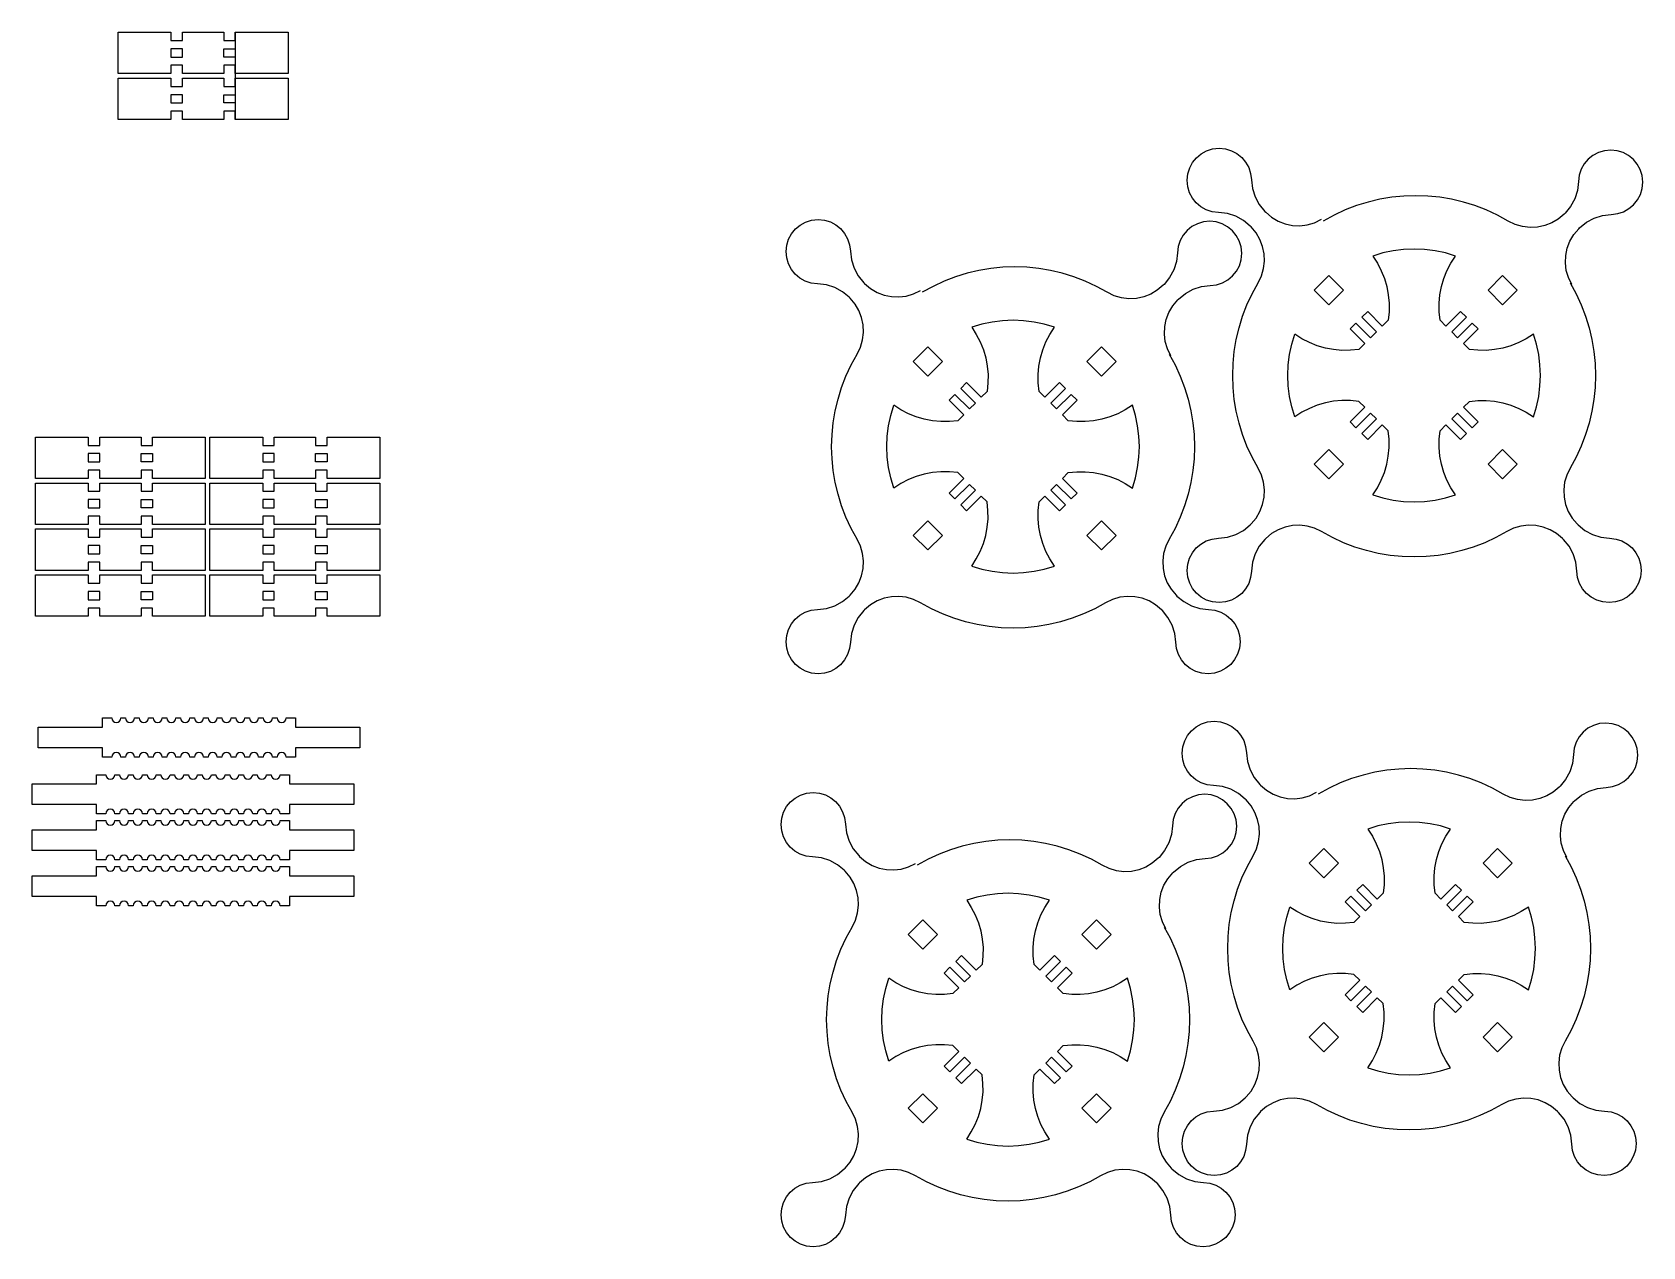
# Model space of a CAD drawing. Extents: x -514 to -164, y 539 to 803.
import ezdxf

# ---------------------------------------------------------------- set-up
doc = ezdxf.new("R2010")
doc.units = 0

msp = doc.modelspace()

# ---------------------------------------------------------------- linework, layer by layer
at = {"layer": 'Layer 1'}
for p, q in [((-495.617, 794.17), (-495.617, 803.17)), ((-495.617, 803.17), (-484.117, 803.17)), ((-484.117, 803.17), (-484.117, 801.37)), ((-481.617, 801.37), (-481.617, 803.17)), ((-481.617, 803.17), (-472.617, 803.17)), ((-472.617, 803.17), (-472.617, 801.37)), ((-470.117, 801.37), (-470.117, 803.17)), ((-470.117, 803.17), (-458.617, 803.17)), ((-470.117, 803.17), (-470.11699, 784.1701)), ((-458.617, 803.17), (-458.617, 794.17)), ((-484.117, 801.37), (-481.617, 801.37)), ((-481.617, 799.57), (-484.117, 799.57)), ((-484.117, 799.57), (-484.117, 797.77)), ((-481.617, 797.77), (-481.617, 799.57)), ((-472.617, 801.37), (-470.117, 801.37)), ((-472.617, 797.77), (-472.617, 799.57)), ((-472.617, 799.57), (-470.117, 799.57)), ((-470.117, 799.57), (-470.117, 797.77)), ((-484.117, 797.77), (-481.617, 797.77)), ((-470.117, 797.77), (-472.617, 797.77)), ((-484.117, 794.17), (-495.617, 794.17)), ((-495.617, 784.17), (-495.617, 793.17)), ((-495.617, 793.17), (-484.117, 793.17)), ((-481.617, 795.97), (-484.117, 795.97)), ((-484.117, 795.97), (-484.117, 794.17)), ((-484.117, 793.17), (-484.117, 791.37)), ((-481.617, 794.17), (-481.617, 795.97)), ((-472.617, 794.17), (-481.617, 794.17)), ((-481.617, 791.37), (-481.617, 793.17)), ((-481.617, 793.17), (-472.617, 793.17)), ((-470.117, 795.97), (-472.617, 795.97)), ((-472.617, 795.97), (-472.617, 794.17)), ((-472.617, 793.17), (-472.617, 791.37)), ((-470.117, 794.17), (-470.117, 795.97)), ((-458.617, 794.17), (-470.117, 794.17)), ((-470.117, 791.37), (-470.117, 793.17)), ((-470.117, 793.17), (-458.617, 793.17)), ((-458.617, 793.17), (-458.617, 784.17)), ((-484.117, 791.37), (-481.617, 791.37)), ((-481.617, 789.57), (-484.117, 789.57)), ((-484.117, 789.57), (-484.117, 787.77)), ((-481.617, 787.77), (-481.617, 789.57)), ((-472.617, 791.37), (-470.117, 791.37)), ((-472.617, 787.77), (-472.617, 789.57)), ((-472.617, 789.57), (-470.117, 789.57)), ((-470.117, 789.57), (-470.117, 787.77)), ((-484.117, 787.77), (-481.617, 787.77)), ((-481.617, 785.97), (-484.117, 785.97)), ((-484.117, 785.97), (-484.117, 784.17)), ((-481.617, 784.17), (-481.617, 785.97)), ((-470.117, 787.77), (-472.617, 787.77)), ((-470.117, 785.97), (-472.617, 785.97)), ((-472.617, 785.97), (-472.617, 784.17)), ((-470.117, 784.17), (-470.117, 785.97)), ((-484.117, 784.17), (-495.617, 784.17)), ((-472.617, 784.17), (-481.617, 784.17)), ((-458.617, 784.17), (-470.117, 784.17)), ((-261.666148, 774.831185), (-260.817335, 775.858419)), ((-260.817335, 775.858419), (-259.790102, 776.707233)), ((-259.790102, 776.707233), (-258.611913, 777.350164)), ((-258.611913, 777.350164), (-257.310228, 777.759751)), ((-257.310228, 777.759751), (-255.91251, 777.90853)), ((-255.91251, 777.90853), (-254.512997, 777.777708)), ((-254.512997, 777.777708), (-253.206161, 777.384865)), ((-253.206161, 777.384865), (-252.019815, 776.757109)), ((-252.019815, 776.757109), (-250.981771, 775.921549)), ((-250.981771, 775.921549), (-250.119843, 774.905292)), ((-175.540474, 775.53953), (-176.402402, 774.523271)), ((-174.50243, 776.375093), (-175.540474, 775.53953)), ((-173.316083, 777.002852), (-174.50243, 776.375093)), ((-172.009246, 777.395697), (-173.316083, 777.002852)), ((-170.60973, 777.52652), (-172.009246, 777.395697)), ((-169.212012, 777.377741), (-170.60973, 777.52652)), ((-167.910328, 776.968154), (-169.212012, 777.377741)), ((-166.732138, 776.325223), (-167.910328, 776.968154)), ((-165.704905, 775.476409), (-166.732138, 776.325223)), ((-164.856092, 774.449175), (-165.704905, 775.476409)), ((-262.86745, 770.95359), (-262.718668, 772.351308)), ((-262.718668, 772.351308), (-262.30908, 773.652994)), ((-262.30908, 773.652994), (-261.666148, 774.831185)), ((-250.119843, 774.905292), (-249.461843, 773.735448)), ((-249.461843, 773.735448), (-249.035584, 772.439124)), ((-249.035584, 772.439124), (-248.86888, 771.04343)), ((-177.486663, 772.057102), (-177.65337, 770.66141)), ((-177.060403, 773.353425), (-177.486663, 772.057102)), ((-176.402402, 774.523271), (-177.060403, 773.353425)), ((-164.21316, 773.270984), (-164.856092, 774.449175)), ((-163.803572, 771.969298), (-164.21316, 773.270984)), ((-163.65479, 770.57158), (-163.803572, 771.969298)), ((-262.736622, 769.554079), (-262.86745, 770.95359)), ((-262.343775, 768.247248), (-262.736622, 769.554079)), ((-261.716018, 767.060908), (-262.343775, 768.247248)), ((-248.86888, 771.04343), (-248.647611, 769.135186)), ((-248.647611, 769.135186), (-248.072256, 767.320346)), ((-177.874639, 768.753176), (-178.449994, 766.938339)), ((-177.65337, 770.66141), (-177.874639, 768.753176)), ((-164.178471, 767.86523), (-163.785621, 769.172069)), ((-163.785621, 769.172069), (-163.65479, 770.57158)), ((-260.880458, 766.02287), (-261.716018, 767.060908)), ((-259.864203, 765.160945), (-260.880458, 766.02287)), ((-258.694361, 764.502944), (-259.864203, 765.160945)), ((-257.398041, 764.076679), (-258.694361, 764.502944)), ((-248.072256, 767.320346), (-247.163446, 765.647408)), ((-247.163446, 765.647408), (-245.94181, 764.16487)), ((-228.442099, 764.491912), (-230.867588, 763.369454)), ((-225.963332, 765.441684), (-228.442099, 764.491912)), ((-223.440167, 766.218771), (-225.963332, 765.441684)), ((-220.881484, 766.823171), (-223.440167, 766.218771)), ((-218.296162, 767.254886), (-220.881484, 766.823171)), ((-215.693081, 767.513915), (-218.296162, 767.254886)), ((-213.08112, 767.600259), (-215.693081, 767.513915)), ((-210.469159, 767.513916), (-213.08112, 767.600259)), ((-207.866078, 767.254888), (-210.469159, 767.513916)), ((-205.280756, 766.823174), (-207.866078, 767.254888)), ((-202.722073, 766.218775), (-205.280756, 766.823174)), ((-200.198908, 765.44169), (-202.722073, 766.218775)), ((-197.720141, 764.491919), (-200.198908, 765.44169)), ((-195.294652, 763.369462), (-197.720141, 764.491919)), ((-179.358804, 765.2654), (-180.58044, 763.78286)), ((-178.449994, 766.938339), (-179.358804, 765.2654)), ((-167.827893, 764.120902), (-166.658049, 764.7789)), ((-166.658049, 764.7789), (-165.641793, 765.640831)), ((-165.641793, 765.640831), (-164.80623, 766.678879)), ((-164.80623, 766.678879), (-164.178471, 767.86523)), ((-348.132326, 760.360414), (-347.105095, 761.20923)), ((-347.105095, 761.20923), (-345.926907, 761.852163)), ((-345.926907, 761.852163), (-344.625224, 762.26175)), ((-344.625224, 762.26175), (-343.22751, 762.41053)), ((-343.22751, 762.41053), (-341.827997, 762.279708)), ((-341.827997, 762.279708), (-340.521161, 761.886864)), ((-340.521161, 761.886864), (-339.334815, 761.259107)), ((-339.334815, 761.259107), (-338.296771, 760.423545)), ((-260.632083, 761.503854), (-261.81843, 760.876097)), ((-259.325246, 761.896698), (-260.632083, 761.503854)), ((-257.92573, 762.02752), (-259.325246, 761.896698)), ((-256.528013, 761.878741), (-257.92573, 762.02752)), ((-256.00235, 763.90996), (-257.398041, 764.076679)), ((-255.226329, 761.469154), (-256.528013, 761.878741)), ((-254.094106, 763.688703), (-256.00235, 763.90996)), ((-254.048141, 760.826223), (-255.226329, 761.469154)), ((-252.279266, 763.113347), (-254.094106, 763.688703)), ((-250.606328, 762.20453), (-252.279266, 763.113347)), ((-249.12379, 760.98289), (-250.606328, 762.20453)), ((-248.9452, 760.8043), (-249.12379, 760.98289)), ((-245.94181, 764.16487), (-245.76322, 763.98628)), ((-245.76322, 763.98628), (-244.473675, 762.897203)), ((-244.473675, 762.897203), (-243.050827, 762.056226)), ((-243.050827, 762.056226), (-241.528185, 761.467561)), ((-241.528185, 761.467561), (-239.939259, 761.135419)), ((-239.939259, 761.135419), (-238.317559, 761.064012)), ((-238.317559, 761.064012), (-236.696596, 761.257552)), ((-236.696596, 761.257552), (-235.10988, 761.720251)), ((-235.10988, 761.720251), (-233.59092, 762.45632)), ((-230.867588, 763.369454), (-233.23092, 762.07431)), ((-192.93132, 762.07432), (-195.294652, 763.369462)), ((-191.41236, 761.338248), (-192.93132, 762.07432)), ((-189.825644, 760.875548), (-191.41236, 761.338248)), ((-184.994055, 761.085558), (-186.582981, 760.753415)), ((-183.471413, 761.674225), (-184.994055, 761.085558)), ((-182.048565, 762.515203), (-183.471413, 761.674225)), ((-180.75902, 763.60428), (-182.048565, 762.515203)), ((-180.58044, 763.78286), (-180.75902, 763.60428)), ((-177.39846, 760.60087), (-175.915922, 761.822518)), ((-175.915922, 761.822518), (-174.242985, 762.731341)), ((-174.242985, 762.731341), (-172.428148, 763.306702)), ((-172.428148, 763.306702), (-170.51991, 763.52796)), ((-170.51991, 763.52796), (-169.124216, 763.69465)), ((-169.124216, 763.69465), (-167.827893, 764.120902)), ((-350.033658, 756.853298), (-349.62407, 758.154985)), ((-349.62407, 758.154985), (-348.981139, 759.333178)), ((-348.981139, 759.333178), (-348.132326, 760.360414)), ((-338.296771, 760.423545), (-337.434843, 759.407288)), ((-337.434843, 759.407288), (-336.776843, 758.237444)), ((-336.776843, 758.237444), (-336.350584, 756.941122)), ((-264.376403, 757.854434), (-264.802663, 756.558112)), ((-263.718402, 759.024278), (-264.376403, 757.854434)), ((-262.856474, 760.040535), (-263.718402, 759.024278)), ((-261.81843, 760.876097), (-262.856474, 760.040535)), ((-253.02091, 759.977409), (-254.048141, 760.826223)), ((-252.172099, 758.950175), (-253.02091, 759.977409)), ((-251.529168, 757.771984), (-252.172099, 758.950175)), ((-251.119582, 756.470298), (-251.529168, 757.771984)), ((-247.856123, 759.514749), (-248.9452, 760.8043)), ((-247.015146, 758.091896), (-247.856123, 759.514749)), ((-246.426481, 756.569251), (-247.015146, 758.091896)), ((-188.204681, 760.682007), (-189.825644, 760.875548)), ((-186.582981, 760.753415), (-188.204681, 760.682007)), ((-180.095762, 756.187251), (-179.507095, 757.709896)), ((-179.507095, 757.709896), (-178.666117, 759.132749)), ((-178.666117, 759.132749), (-177.57704, 760.4223)), ((-177.57704, 760.4223), (-177.39846, 760.60087)), ((-350.18244, 755.45558), (-350.033658, 756.853298)), ((-350.051615, 754.056069), (-350.18244, 755.45558)), ((-349.658771, 752.74923), (-350.051615, 754.056069)), ((-336.350584, 756.941122), (-336.18388, 755.54543)), ((-336.18388, 755.54543), (-335.962609, 753.637182)), ((-264.96937, 755.16242), (-265.190639, 753.25418)), ((-264.802663, 756.558112), (-264.96937, 755.16242)), ((-250.9708, 755.07258), (-251.119582, 756.470298)), ((-251.101628, 753.673076), (-250.9708, 755.07258)), ((-246.094339, 754.980324), (-246.426481, 756.569251)), ((-246.022932, 753.358625), (-246.094339, 754.980324)), ((-220.241199, 755.1287), (-222.45202, 754.46445)), ((-222.45202, 754.46445), (-221.444152, 752.907377)), ((-217.994405, 755.603164), (-220.241199, 755.1287)), ((-215.723629, 755.887842), (-217.994405, 755.603164)), ((-213.440862, 755.982734), (-215.723629, 755.887842)), ((-211.158097, 755.88784), (-213.440862, 755.982734)), ((-208.887324, 755.60316), (-211.158097, 755.88784)), ((-206.640535, 755.128693), (-208.887324, 755.60316)), ((-204.42972, 754.46444), (-206.640535, 755.128693)), ((-205.437585, 752.907369), (-204.42972, 754.46444)), ((-180.499313, 752.976625), (-180.427905, 754.598324)), ((-180.427905, 754.598324), (-180.095762, 756.187251)), ((-349.031015, 751.562879), (-349.658771, 752.74923)), ((-348.195456, 750.524831), (-349.031015, 751.562879)), ((-347.179202, 749.6629), (-348.195456, 750.524831)), ((-335.962609, 753.637182), (-335.387251, 751.822341)), ((-335.387251, 751.822341), (-334.478438, 750.149403)), ((-310.756167, 750.719771), (-313.279332, 749.942684)), ((-308.197484, 751.324171), (-310.756167, 750.719771)), ((-305.612162, 751.755886), (-308.197484, 751.324171)), ((-303.009081, 752.014915), (-305.612162, 751.755886)), ((-300.39712, 752.101259), (-303.009081, 752.014915)), ((-297.785159, 752.014916), (-300.39712, 752.101259)), ((-295.182078, 751.755888), (-297.785159, 752.014916)), ((-292.596756, 751.324174), (-295.182078, 751.755888)), ((-290.038073, 750.719775), (-292.596756, 751.324174)), ((-287.514908, 749.94269), (-290.038073, 750.719775)), ((-265.765994, 751.43934), (-266.674804, 749.7664)), ((-265.190639, 753.25418), (-265.765994, 751.43934)), ((-252.957794, 750.141872), (-252.122233, 751.17991)), ((-252.122233, 751.17991), (-251.494475, 752.366248)), ((-251.494475, 752.366248), (-251.101628, 753.673076)), ((-246.679171, 750.150953), (-246.216472, 751.737665)), ((-246.216472, 751.737665), (-246.022932, 753.358625)), ((-221.444152, 752.907377), (-220.598397, 751.271388)), ((-220.598397, 751.271388), (-219.917782, 749.569078)), ((-206.963951, 749.569073), (-206.283337, 751.271382)), ((-206.283337, 751.271382), (-205.437585, 752.907369)), ((-180.305772, 751.355665), (-180.499313, 752.976625)), ((-179.843072, 749.768953), (-180.305772, 751.355665)), ((-346.009361, 749.004902), (-347.179202, 749.6629)), ((-344.713041, 748.57865), (-346.009361, 749.004902)), ((-343.31735, 748.41196), (-344.713041, 748.57865)), ((-341.409106, 748.190703), (-343.31735, 748.41196)), ((-339.594265, 747.615346), (-341.409106, 748.190703)), ((-337.921324, 746.706526), (-339.594265, 747.615346)), ((-334.478438, 750.149403), (-333.2568, 748.66686)), ((-333.2568, 748.66686), (-333.07822, 748.48828)), ((-333.07822, 748.48828), (-331.788675, 747.399203)), ((-331.788675, 747.399203), (-330.365827, 746.558225)), ((-322.42488, 746.222248), (-320.90592, 746.95832)), ((-318.183588, 747.870454), (-320.54692, 746.57531)), ((-315.758099, 748.992912), (-318.183588, 747.870454)), ((-313.279332, 749.942684), (-315.758099, 748.992912)), ((-285.036141, 748.992919), (-287.514908, 749.94269)), ((-282.610652, 747.870462), (-285.036141, 748.992919)), ((-280.24732, 746.57532), (-282.610652, 747.870462)), ((-269.364565, 747.016203), (-270.787413, 746.175225)), ((-268.07502, 748.10528), (-269.364565, 747.016203)), ((-267.89644, 748.28386), (-268.07502, 748.10528)), ((-266.674804, 749.7664), (-267.89644, 748.28386)), ((-263.231923, 746.323522), (-261.558989, 747.232342)), ((-261.558989, 747.232342), (-259.744152, 747.807702)), ((-259.744152, 747.807702), (-257.83591, 748.02896)), ((-257.83591, 748.02896), (-256.440216, 748.195679)), ((-256.440216, 748.195679), (-255.143893, 748.621945)), ((-255.143893, 748.621945), (-253.97405, 749.279947)), ((-253.97405, 749.279947), (-252.957794, 750.141872)), ((-248.710382, 746.268685), (-247.41524, 748.632)), ((-247.41524, 748.632), (-246.679171, 750.150953)), ((-235.17897, 747.015), (-231.99699, 750.19699)), ((-231.99699, 743.83302), (-235.17897, 747.015)), ((-231.99699, 750.19699), (-228.815, 747.015)), ((-228.815, 747.015), (-231.99699, 743.83302)), ((-219.917782, 749.569078), (-219.405332, 747.813044)), ((-219.405332, 747.813044), (-219.064075, 746.015879)), ((-207.817655, 746.015871), (-207.476399, 747.813037)), ((-207.476399, 747.813037), (-206.963951, 749.569073)), ((-197.34798, 747.01498), (-194.166, 750.19697)), ((-194.166, 743.833), (-197.34798, 747.01498)), ((-194.166, 750.19697), (-190.98402, 747.01498)), ((-190.98402, 747.01498), (-194.166, 743.833)), ((-179.107, 748.25), (-179.843072, 749.768953)), ((-179.467, 748.632), (-178.17186, 746.268668)), ((-336.43878, 745.48488), (-337.921324, 746.706526)), ((-336.2602, 745.3063), (-336.43878, 745.48488)), ((-335.171123, 744.016752), (-336.2602, 745.3063)), ((-334.330145, 742.593901), (-335.171123, 744.016752)), ((-330.365827, 746.558225), (-328.843185, 745.969558)), ((-328.843185, 745.969558), (-327.254259, 745.637415)), ((-327.254259, 745.637415), (-325.632559, 745.566007)), ((-325.632559, 745.566007), (-324.011596, 745.759548)), ((-324.011596, 745.759548), (-322.42488, 746.222248)), ((-278.72836, 745.839248), (-280.24732, 746.57532)), ((-277.141644, 745.376548), (-278.72836, 745.839248)), ((-275.520681, 745.183007), (-277.141644, 745.376548)), ((-273.898981, 745.254415), (-275.520681, 745.183007)), ((-272.310055, 745.586558), (-273.898981, 745.254415)), ((-270.787413, 746.175225), (-272.310055, 745.586558)), ((-266.823095, 742.21089), (-265.982117, 743.633746)), ((-265.982117, 743.633746), (-264.89304, 744.9233)), ((-264.89304, 744.9233), (-264.71446, 745.10188)), ((-264.71446, 745.10188), (-263.231923, 746.323522)), ((-250.78261, 741.364458), (-249.832839, 743.843212)), ((-249.832839, 743.843212), (-248.710382, 746.268685)), ((-219.064075, 746.015879), (-218.897037, 744.190178)), ((-218.897037, 744.190178), (-218.907243, 742.348537)), ((-207.984693, 744.190169), (-207.817655, 746.015871)), ((-207.974487, 742.348527), (-207.984693, 744.190169)), ((-178.17186, 746.268668), (-177.049405, 743.843179)), ((-177.049405, 743.843179), (-176.099635, 741.364412)), ((-333.741478, 741.071258), (-334.330145, 742.593901)), ((-333.409334, 739.482331), (-333.741478, 741.071258)), ((-305.309415, 740.105149), (-307.556209, 739.630683)), ((-303.038639, 740.389829), (-305.309415, 740.105149)), ((-300.755872, 740.484722), (-303.038639, 740.389829)), ((-298.473107, 740.389829), (-300.755872, 740.484722)), ((-296.202334, 740.105149), (-298.473107, 740.389829)), ((-293.955545, 739.630683), (-296.202334, 740.105149)), ((-267.743905, 739.099316), (-267.411762, 740.688244)), ((-267.411762, 740.688244), (-266.823095, 742.21089)), ((-251.559695, 738.841305), (-250.78261, 741.364458)), ((-223.5525, 742.41273), (-224.82529, 741.13994)), ((-224.82529, 741.13994), (-221.64331, 737.95796)), ((-220.37052, 739.23075), (-223.5525, 742.41273)), ((-219.09772, 740.50355), (-220.37052, 739.23075)), ((-218.907243, 742.348537), (-219.09772, 740.50355)), ((-207.78401, 740.50354), (-207.974487, 742.348527)), ((-206.51122, 739.23075), (-207.78401, 740.50354)), ((-203.32924, 742.41273), (-206.51122, 739.23075)), ((-205.23843, 737.95795), (-202.05644, 741.13993)), ((-202.05644, 741.13993), (-203.32924, 742.41273)), ((-176.099635, 741.364412), (-175.322551, 738.841248)), ((-333.531463, 736.23967), (-333.337925, 737.860632)), ((-333.337925, 737.860632), (-333.409334, 739.482331)), ((-307.556209, 739.630683), (-309.76703, 738.96643)), ((-309.76703, 738.96643), (-308.759159, 737.40936)), ((-308.759159, 737.40936), (-307.913403, 735.773373)), ((-291.74473, 738.96643), (-293.955545, 739.630683)), ((-293.598347, 735.773373), (-292.752595, 737.40936)), ((-292.752595, 737.40936), (-291.74473, 738.96643)), ((-267.815313, 737.477618), (-267.743905, 739.099316)), ((-267.621773, 735.856659), (-267.815313, 737.477618)), ((-252.164095, 736.282631), (-251.559695, 738.841305)), ((-240.08683, 735.283049), (-239.42258, 737.49387)), ((-237.865517, 736.486012), (-239.42259, 737.49388)), ((-236.229528, 735.640258), (-237.865517, 736.486012)), ((-226.09808, 739.86715), (-227.37088, 738.59435)), ((-227.37088, 738.59435), (-224.1889, 735.41237)), ((-222.9161, 736.68517), (-226.09808, 739.86715)), ((-221.64331, 737.95796), (-222.9161, 736.68517)), ((-203.96564, 736.68516), (-205.23843, 737.95795)), ((-200.78366, 739.86714), (-203.96564, 736.68516)), ((-202.69284, 735.41237), (-199.51086, 738.59435)), ((-199.51086, 738.59435), (-200.78366, 739.86714)), ((-189.016217, 736.486002), (-190.652201, 735.640248)), ((-187.45915, 737.49387), (-189.016217, 736.486002)), ((-186.794894, 735.28305), (-187.45915, 737.49387)), ((-175.322551, 738.841248), (-174.718152, 736.282567)), ((-336.025372, 730.770685), (-334.73023, 733.134)), ((-334.73023, 733.134), (-333.994161, 734.652956)), ((-333.994161, 734.652956), (-333.531463, 736.23967)), ((-322.49396, 731.517), (-319.31198, 734.69898)), ((-319.31198, 734.69898), (-316.13, 731.517)), ((-307.913403, 735.773373), (-307.232787, 734.071065)), ((-307.232787, 734.071065), (-306.720339, 732.315031)), ((-294.791409, 732.315031), (-294.278961, 734.071065)), ((-294.278961, 734.071065), (-293.598347, 735.773373)), ((-284.66399, 731.51698), (-281.482, 734.69896)), ((-281.482, 734.69896), (-278.30002, 731.51698)), ((-267.159072, 734.26995), (-267.621773, 735.856659)), ((-266.423, 732.751), (-267.159072, 734.26995)), ((-266.782, 733.134), (-265.486858, 730.770668)), ((-252.854837, 731.094243), (-252.595809, 733.697317)), ((-252.595809, 733.697317), (-252.164095, 736.282631)), ((-240.845972, 730.765479), (-240.561294, 733.036255)), ((-240.561294, 733.036255), (-240.08683, 735.283049)), ((-234.527218, 734.959644), (-236.229528, 735.640258)), ((-232.771184, 734.447196), (-234.527218, 734.959644)), ((-230.974019, 734.10594), (-232.771184, 734.447196)), ((-229.148318, 733.938901), (-230.974019, 734.10594)), ((-227.306677, 733.949106), (-229.148318, 733.938901)), ((-225.46169, 734.13958), (-227.306677, 733.949106)), ((-224.1889, 735.41237), (-225.46169, 734.13958)), ((-201.42005, 734.13957), (-202.69284, 735.41237)), ((-199.575057, 733.949096), (-201.42005, 734.13957)), ((-197.733411, 733.938891), (-199.575057, 733.949096)), ((-195.907707, 734.10593), (-197.733411, 733.938891)), ((-194.110541, 734.447186), (-195.907707, 734.10593)), ((-192.354508, 734.959634), (-194.110541, 734.447186)), ((-190.652201, 735.640248), (-192.354508, 734.959634)), ((-186.320425, 733.036257), (-186.794894, 735.28305)), ((-186.035743, 730.765484), (-186.320425, 733.036257)), ((-174.718152, 736.282567), (-174.286438, 733.697247)), ((-174.286438, 733.697247), (-174.02741, 731.094169)), ((-337.147829, 728.345212), (-336.025372, 730.770685)), ((-319.31198, 728.33502), (-322.49396, 731.517)), ((-316.13, 731.517), (-319.31198, 728.33502)), ((-306.720339, 732.315031), (-306.379083, 730.517866)), ((-306.379083, 730.517866), (-306.212045, 728.692164)), ((-295.299703, 728.692164), (-295.132665, 730.517866)), ((-295.132665, 730.517866), (-294.791409, 732.315031)), ((-281.482, 728.335), (-284.66399, 731.51698)), ((-278.30002, 731.51698), (-281.482, 728.335)), ((-265.486858, 730.770668), (-264.364402, 728.345179)), ((-252.94118, 728.482287), (-252.854837, 731.094243)), ((-240.940864, 728.482712), (-240.845972, 730.765479)), ((-185.940849, 728.48272), (-186.035743, 730.765484)), ((-174.02741, 731.094169), (-173.941068, 728.482212)), ((-338.097601, 725.866458), (-337.147829, 728.345212)), ((-310.86751, 726.91472), (-312.1403, 725.64193)), ((-307.68552, 723.73274), (-310.86751, 726.91472)), ((-306.222253, 726.85052), (-306.41273, 725.00553)), ((-306.212045, 728.692164), (-306.222253, 726.85052)), ((-295.289497, 726.85052), (-295.299703, 728.692164)), ((-295.09902, 725.00553), (-295.289497, 726.85052)), ((-290.64425, 726.91472), (-293.82623, 723.73274)), ((-289.37145, 725.64193), (-290.64425, 726.91472)), ((-264.364402, 728.345179), (-263.414631, 725.866412)), ((-252.854837, 725.870331), (-252.94118, 728.482287)), ((-240.84597, 726.199947), (-240.940864, 728.482712)), ((-240.56129, 723.929174), (-240.84597, 726.199947)), ((-186.320421, 723.929182), (-186.035741, 726.199956)), ((-186.035741, 726.199956), (-185.940849, 728.48272)), ((-173.941068, 728.482212), (-174.02741, 725.870257)), ((-339.479087, 720.784631), (-338.874687, 723.343305)), ((-338.874687, 723.343305), (-338.097601, 725.866458)), ((-313.41309, 724.36914), (-314.68588, 723.09634)), ((-314.68588, 723.09634), (-311.5039, 719.91436)), ((-310.23111, 721.18715), (-313.41309, 724.36914)), ((-312.1403, 725.64193), (-308.95831, 722.45995)), ((-308.95831, 722.45995), (-310.23111, 721.18715)), ((-306.41273, 725.00553), (-307.68552, 723.73274)), ((-293.82623, 723.73274), (-295.09902, 725.00553)), ((-292.55343, 722.45995), (-289.37145, 725.64193)), ((-291.28064, 721.18716), (-292.55343, 722.45995)), ((-288.09866, 724.36914), (-291.28064, 721.18716)), ((-290.00785, 719.91436), (-286.82587, 723.09635)), ((-286.82587, 723.09635), (-288.09866, 724.36914)), ((-263.414631, 725.866412), (-262.637546, 723.343248)), ((-262.637546, 723.343248), (-262.033147, 720.784567)), ((-252.595809, 723.267253), (-252.854837, 725.870331)), ((-252.164095, 720.681933), (-252.595809, 723.267253)), ((-240.086823, 721.682385), (-240.56129, 723.929174)), ((-232.771164, 722.518249), (-234.527198, 722.005801)), ((-230.973999, 722.859505), (-232.771164, 722.518249)), ((-229.148298, 723.026543), (-230.973999, 722.859505)), ((-227.306657, 723.016337), (-229.148298, 723.026543)), ((-225.46167, 722.82586), (-227.306657, 723.016337)), ((-224.18888, 721.55307), (-225.46167, 722.82586)), ((-202.69284, 721.55308), (-201.42004, 722.82588)), ((-201.42004, 722.82588), (-199.57505, 723.016354)), ((-199.57505, 723.016354), (-197.733406, 723.026559)), ((-197.733406, 723.026559), (-195.907704, 722.85952)), ((-195.907704, 722.85952), (-194.110539, 722.518262)), ((-194.110539, 722.518262), (-192.354505, 722.005813)), ((-186.794887, 721.68239), (-186.320421, 723.929182)), ((-174.286438, 723.267183), (-174.718152, 720.681869)), ((-174.02741, 725.870257), (-174.286438, 723.267183)), ((-339.910802, 718.199317), (-339.479087, 720.784631)), ((-327.876279, 717.538255), (-327.401813, 719.785049)), ((-327.401813, 719.785049), (-326.73756, 721.99587)), ((-325.18052, 720.987999), (-326.73759, 721.99587)), ((-323.544533, 720.142243), (-325.18052, 720.987999)), ((-321.842225, 719.461627), (-323.544533, 720.142243)), ((-320.086191, 718.949179), (-321.842225, 719.461627)), ((-318.289026, 718.607923), (-320.086191, 718.949179)), ((-311.5039, 719.91436), (-312.77669, 718.64157)), ((-288.73505, 718.64157), (-290.00785, 719.91436)), ((-281.425549, 718.949182), (-283.222714, 718.607925)), ((-279.669515, 719.461632), (-281.425549, 718.949182)), ((-277.967207, 720.142247), (-279.669515, 719.461632)), ((-276.33122, 720.988002), (-277.967207, 720.142247)), ((-274.77415, 721.99587), (-276.33122, 720.988002)), ((-274.109897, 719.785049), (-274.77415, 721.99587)), ((-273.63543, 717.538256), (-274.109897, 719.785049)), ((-262.033147, 720.784567), (-261.601434, 718.199247)), ((-251.559695, 718.123252), (-252.164095, 720.681933)), ((-239.42257, 719.47157), (-240.086823, 721.682385)), ((-237.865497, 720.479435), (-239.42257, 719.47157)), ((-236.229508, 721.325187), (-237.865497, 720.479435)), ((-234.527198, 722.005801), (-236.229508, 721.325187)), ((-227.37086, 718.37109), (-224.18888, 721.55307)), ((-222.91608, 720.28028), (-226.09806, 717.09829)), ((-224.82527, 715.8255), (-221.64329, 719.00748)), ((-221.64329, 719.00748), (-222.91608, 720.28028)), ((-205.23842, 719.00749), (-203.96563, 720.28029)), ((-202.05644, 715.82551), (-205.23842, 719.00749)), ((-203.96563, 720.28029), (-200.78365, 717.09831)), ((-199.51086, 718.3711), (-202.69284, 721.55308)), ((-192.354505, 722.005813), (-190.652197, 721.325197)), ((-190.652197, 721.325197), (-189.01621, 720.479441)), ((-189.01621, 720.479441), (-187.45914, 719.47157)), ((-187.45914, 719.47157), (-186.794887, 721.68239)), ((-174.718152, 720.681869), (-175.322551, 718.123195)), ((-340.256175, 712.984288), (-340.169831, 715.596243)), ((-340.169831, 715.596243), (-339.910802, 718.199317)), ((-328.160959, 715.267479), (-327.876279, 717.538255)), ((-316.463324, 718.440885), (-318.289026, 718.607923)), ((-314.62168, 718.451093), (-316.463324, 718.440885)), ((-312.77669, 718.64157), (-314.62168, 718.451093)), ((-286.89006, 718.451093), (-288.73505, 718.64157)), ((-285.048416, 718.440887), (-286.89006, 718.451093)), ((-283.222714, 718.607925), (-285.048416, 718.440887)), ((-273.35075, 715.267481), (-273.63543, 717.538256)), ((-261.601434, 718.199247), (-261.342406, 715.596169)), ((-261.342406, 715.596169), (-261.256064, 712.984213)), ((-250.78261, 715.600088), (-251.559695, 718.123252)), ((-249.832839, 713.121321), (-250.78261, 715.600088)), ((-226.09806, 717.09829), (-227.37086, 718.37109)), ((-223.55248, 714.55271), (-224.82527, 715.8255)), ((-220.3705, 717.73469), (-223.55248, 714.55271)), ((-219.0977, 716.4619), (-220.3705, 717.73469)), ((-218.907223, 714.61691), (-219.0977, 716.4619)), ((-207.974477, 714.616913), (-207.784, 716.4619)), ((-207.784, 716.4619), (-206.51122, 717.7347)), ((-206.51122, 717.7347), (-203.32923, 714.55272)), ((-203.32923, 714.55272), (-202.05644, 715.82551)), ((-200.78365, 717.09831), (-199.51086, 718.3711)), ((-176.099635, 715.600042), (-177.049405, 713.121288)), ((-175.322551, 718.123195), (-176.099635, 715.600042)), ((-513.627, 706.07), (-513.627, 715.07)), ((-513.627, 715.07), (-502.127, 715.07)), ((-502.127, 715.07), (-502.127, 713.27)), ((-502.127, 713.27), (-499.627, 713.27)), ((-499.627, 713.27), (-499.627, 715.07)), ((-499.627, 715.07), (-490.627, 715.07)), ((-490.627, 715.07), (-490.627, 713.27)), ((-490.627, 713.27), (-488.127, 713.27)), ((-488.127, 713.27), (-488.127, 715.07)), ((-488.127, 715.07), (-476.627, 715.07)), ((-476.627, 715.07), (-476.627, 706.07)), ((-475.627, 706.07), (-475.627, 715.07)), ((-475.627, 715.07), (-464.127, 715.07)), ((-464.127, 715.07), (-464.127, 713.27)), ((-464.127, 713.27), (-461.627, 713.27)), ((-461.627, 713.27), (-461.627, 715.07)), ((-461.627, 715.07), (-452.627, 715.07)), ((-452.627, 715.07), (-452.627, 713.27)), ((-452.627, 713.27), (-450.127, 713.27)), ((-450.127, 713.27), (-450.127, 715.07)), ((-450.127, 715.07), (-438.627, 715.07)), ((-438.627, 715.07), (-438.627, 706.07)), ((-340.169833, 710.372331), (-340.256175, 712.984288)), ((-328.255852, 712.984712), (-328.160959, 715.267479)), ((-328.160959, 710.701947), (-328.255852, 712.984712)), ((-273.255856, 712.984716), (-273.35075, 715.267481)), ((-273.350748, 710.701952), (-273.255856, 712.984716)), ((-261.256064, 712.984213), (-261.342407, 710.372257)), ((-248.710382, 710.695832), (-249.832839, 713.121321)), ((-235.17898, 709.18502), (-231.997, 712.367)), ((-231.997, 712.367), (-228.81501, 709.18502)), ((-219.064055, 710.949564), (-218.897017, 712.775266)), ((-218.897017, 712.775266), (-218.907223, 714.61691)), ((-207.984683, 712.775271), (-207.974477, 714.616913)), ((-207.817645, 710.949569), (-207.984683, 712.775271)), ((-197.348, 709.185), (-194.16602, 712.36698)), ((-194.16602, 712.36698), (-190.98404, 709.185)), ((-177.049405, 713.121288), (-178.17186, 710.695815)), ((-499.627, 711.47), (-502.127, 711.47)), ((-502.127, 711.47), (-502.127, 709.67)), ((-502.127, 709.67), (-499.627, 709.67)), ((-499.627, 709.67), (-499.627, 711.47)), ((-490.627, 709.67), (-490.627, 711.47)), ((-490.627, 711.47), (-488.127, 711.47)), ((-488.127, 709.67), (-490.627, 709.67)), ((-488.127, 711.47), (-488.127, 709.67)), ((-461.627, 711.47), (-464.127, 711.47)), ((-464.127, 711.47), (-464.127, 709.67)), ((-464.127, 709.67), (-461.627, 709.67)), ((-461.627, 709.67), (-461.627, 711.47)), ((-452.627, 709.67), (-452.627, 711.47)), ((-452.627, 711.47), (-450.127, 711.47)), ((-450.127, 709.67), (-452.627, 709.67)), ((-450.127, 711.47), (-450.127, 709.67)), ((-339.910806, 707.769253), (-340.169833, 710.372331)), ((-327.876279, 708.431174), (-328.160959, 710.701947)), ((-327.401813, 706.184385), (-327.876279, 708.431174)), ((-274.10989, 706.184387), (-273.635426, 708.431178)), ((-273.635426, 708.431178), (-273.350748, 710.701952)), ((-261.342407, 710.372257), (-261.601436, 707.769183)), ((-247.41524, 708.3325), (-248.710382, 710.695832)), ((-231.997, 706.00303), (-235.17898, 709.18502)), ((-228.81501, 709.18502), (-231.997, 706.00303)), ((-219.917762, 707.396365), (-219.405313, 709.152399)), ((-219.405313, 709.152399), (-219.064055, 710.949564)), ((-207.476387, 709.152402), (-207.817645, 710.949569)), ((-206.963938, 707.396367), (-207.476387, 709.152402)), ((-194.16602, 706.00302), (-197.348, 709.185)), ((-190.98404, 709.185), (-194.16602, 706.00302)), ((-178.17186, 710.695815), (-179.467, 708.3325)), ((-502.127, 706.07), (-513.627, 706.07)), ((-513.627, 696.07), (-513.627, 705.07)), ((-513.627, 705.07), (-502.127, 705.07)), ((-499.627, 707.87), (-502.127, 707.87)), ((-502.127, 707.87), (-502.127, 706.07)), ((-502.127, 705.07), (-502.127, 703.27)), ((-499.627, 706.07), (-499.627, 707.87)), ((-490.627, 706.07), (-499.627, 706.07)), ((-499.627, 703.27), (-499.627, 705.07)), ((-499.627, 705.07), (-490.627, 705.07)), ((-488.127, 707.87), (-490.627, 707.87)), ((-490.627, 707.87), (-490.627, 706.07)), ((-490.627, 705.07), (-490.627, 703.27)), ((-488.127, 706.07), (-488.127, 707.87)), ((-476.627, 706.07), (-488.127, 706.07)), ((-488.127, 703.27), (-488.127, 705.07)), ((-488.127, 705.07), (-476.627, 705.07)), ((-476.627, 705.07), (-476.627, 696.07)), ((-464.127, 706.07), (-475.627, 706.07)), ((-475.627, 696.07), (-475.627, 705.07)), ((-475.627, 705.07), (-464.127, 705.07)), ((-461.627, 707.87), (-464.127, 707.87)), ((-464.127, 707.87), (-464.127, 706.07)), ((-464.127, 705.07), (-464.127, 703.27)), ((-461.627, 706.07), (-461.627, 707.87)), ((-452.627, 706.07), (-461.627, 706.07)), ((-461.627, 703.27), (-461.627, 705.07)), ((-461.627, 705.07), (-452.627, 705.07)), ((-450.127, 707.87), (-452.627, 707.87)), ((-452.627, 707.87), (-452.627, 706.07)), ((-452.627, 705.07), (-452.627, 703.27)), ((-450.127, 706.07), (-450.127, 707.87)), ((-438.627, 706.07), (-450.127, 706.07)), ((-450.127, 703.27), (-450.127, 705.07)), ((-450.127, 705.07), (-438.627, 705.07)), ((-438.627, 705.07), (-438.627, 696.07)), ((-339.479092, 705.183933), (-339.910806, 707.769253)), ((-338.874693, 702.625252), (-339.479092, 705.183933)), ((-326.73756, 703.97357), (-327.401813, 706.184385)), ((-325.18049, 704.981435), (-326.73756, 703.97357)), ((-323.544503, 705.827187), (-325.18049, 704.981435)), ((-321.842195, 706.507801), (-323.544503, 705.827187)), ((-320.086161, 707.020249), (-321.842195, 706.507801)), ((-318.288996, 707.361505), (-320.086161, 707.020249)), ((-316.463294, 707.528543), (-318.288996, 707.361505)), ((-314.62165, 707.518337), (-316.463294, 707.528543)), ((-314.68585, 702.87309), (-311.50387, 706.05507)), ((-312.77666, 707.32786), (-314.62165, 707.518337)), ((-311.50387, 706.05507), (-312.77666, 707.32786)), ((-290.00783, 706.05507), (-288.73504, 707.32787)), ((-286.82585, 702.87309), (-290.00783, 706.05507)), ((-288.73504, 707.32787), (-286.89005, 707.518344)), ((-286.89005, 707.518344), (-285.048406, 707.528549)), ((-285.048406, 707.528549), (-283.222704, 707.36151)), ((-283.222704, 707.36151), (-281.425539, 707.020254)), ((-281.425539, 707.020254), (-279.669505, 706.507806)), ((-279.669505, 706.507806), (-277.967197, 705.827192)), ((-277.967197, 705.827192), (-276.33121, 704.981438)), ((-276.33121, 704.981438), (-274.77414, 703.97357)), ((-274.77414, 703.97357), (-274.10989, 706.184387)), ((-262.03315, 705.183869), (-262.637549, 702.625195)), ((-261.601436, 707.769183), (-262.03315, 705.183869)), ((-246.679168, 706.81354), (-247.41524, 708.3325)), ((-246.216468, 705.226824), (-246.679168, 706.81354)), ((-246.022927, 703.605861), (-246.216468, 705.226824)), ((-221.444132, 704.05807), (-220.598377, 705.694057)), ((-220.598377, 705.694057), (-219.917762, 707.396365)), ((-206.283323, 705.694058), (-206.963938, 707.396367)), ((-205.437568, 704.058071), (-206.283323, 705.694058)), ((-180.665773, 705.226835), (-180.859313, 703.605875)), ((-180.203072, 706.813547), (-180.665773, 705.226835)), ((-179.467, 708.3325), (-180.203072, 706.813547)), ((-502.127, 703.27), (-499.627, 703.27)), ((-499.627, 701.47), (-502.127, 701.47)), ((-502.127, 701.47), (-502.127, 699.67)), ((-499.627, 699.67), (-499.627, 701.47)), ((-490.627, 703.27), (-488.127, 703.27)), ((-490.627, 699.67), (-490.627, 701.47)), ((-490.627, 701.47), (-488.127, 701.47)), ((-488.127, 701.47), (-488.127, 699.67)), ((-464.127, 703.27), (-461.627, 703.27)), ((-461.627, 701.47), (-464.127, 701.47)), ((-464.127, 701.47), (-464.127, 699.67)), ((-461.627, 699.67), (-461.627, 701.47)), ((-452.627, 703.27), (-450.127, 703.27)), ((-452.627, 699.67), (-452.627, 701.47)), ((-452.627, 701.47), (-450.127, 701.47)), ((-450.127, 701.47), (-450.127, 699.67)), ((-338.097609, 700.102088), (-338.874693, 702.625252)), ((-313.41306, 701.6003), (-314.68585, 702.87309)), ((-310.23108, 704.78228), (-313.41306, 701.6003)), ((-312.14027, 700.32751), (-308.95829, 703.50949)), ((-307.68549, 702.2367), (-310.86748, 699.05471)), ((-308.95829, 703.50949), (-310.23108, 704.78228)), ((-306.4127, 700.9639), (-307.68549, 702.2367)), ((-295.09899, 700.9639), (-293.82621, 702.2367)), ((-293.82621, 702.2367), (-290.64423, 699.05471)), ((-292.55342, 703.50949), (-291.28062, 704.78229)), ((-289.37144, 700.32751), (-292.55342, 703.50949)), ((-291.28062, 704.78229), (-288.09864, 701.6003)), ((-288.09864, 701.6003), (-286.82585, 702.87309)), ((-262.637549, 702.625195), (-263.414634, 700.102042)), ((-246.426478, 700.395235), (-246.094335, 701.984161)), ((-246.094335, 701.984161), (-246.022927, 703.605861)), ((-222.452, 702.501), (-221.444132, 704.05807)), ((-222.452, 702.501), (-220.241183, 701.83675)), ((-220.241183, 701.83675), (-217.994392, 701.362286)), ((-217.994392, 701.362286), (-215.723618, 701.077608)), ((-211.158089, 701.077608), (-208.887314, 701.362286)), ((-208.887314, 701.362286), (-206.640521, 701.83675)), ((-206.640521, 701.83675), (-204.4297, 702.501)), ((-204.4297, 702.501), (-205.437568, 704.058071)), ((-180.859313, 703.605875), (-180.787905, 701.984176)), ((-180.787905, 701.984176), (-180.455762, 700.395249)), ((-502.127, 699.67), (-499.627, 699.67)), ((-499.627, 697.87), (-502.127, 697.87)), ((-502.127, 697.87), (-502.127, 696.07)), ((-499.627, 696.07), (-499.627, 697.87)), ((-488.127, 699.67), (-490.627, 699.67)), ((-488.127, 697.87), (-490.627, 697.87)), ((-490.627, 697.87), (-490.627, 696.07)), ((-488.127, 696.07), (-488.127, 697.87)), ((-464.127, 699.67), (-461.627, 699.67)), ((-461.627, 697.87), (-464.127, 697.87)), ((-464.127, 697.87), (-464.127, 696.07)), ((-461.627, 696.07), (-461.627, 697.87)), ((-450.127, 699.67), (-452.627, 699.67)), ((-450.127, 697.87), (-452.627, 697.87)), ((-452.627, 697.87), (-452.627, 696.07)), ((-450.127, 696.07), (-450.127, 697.87)), ((-337.147838, 697.623321), (-338.097609, 700.102088)), ((-310.86748, 699.05471), (-312.14027, 700.32751)), ((-306.222223, 699.118907), (-306.4127, 700.9639)), ((-306.212017, 697.277261), (-306.222223, 699.118907)), ((-295.299677, 697.277266), (-295.28947, 699.11891)), ((-295.28947, 699.11891), (-295.09899, 700.9639)), ((-290.64423, 699.05471), (-289.37144, 700.32751)), ((-263.414634, 700.102042), (-264.364404, 697.623288)), ((-247.856123, 697.449745), (-247.015145, 698.872593)), ((-247.015145, 698.872593), (-246.426478, 700.395235)), ((-215.723618, 701.077608), (-213.440854, 700.982715)), ((-213.440854, 700.982715), (-211.158089, 701.077608)), ((-180.455762, 700.395249), (-179.867095, 698.872604)), ((-179.867095, 698.872604), (-179.026117, 697.449751)), ((-502.127, 696.07), (-513.627, 696.07)), ((-513.627, 686.07), (-513.627, 695.07)), ((-513.627, 695.07), (-502.127, 695.07)), ((-502.127, 695.07), (-502.127, 693.27)), ((-490.627, 696.07), (-499.627, 696.07)), ((-499.627, 693.27), (-499.627, 695.07)), ((-499.627, 695.07), (-490.627, 695.07)), ((-490.627, 695.07), (-490.627, 693.27)), ((-476.627, 696.07), (-488.127, 696.07)), ((-488.127, 693.27), (-488.127, 695.07)), ((-488.127, 695.07), (-476.627, 695.07)), ((-476.627, 695.07), (-476.627, 686.07)), ((-464.127, 696.07), (-475.627, 696.07)), ((-475.627, 686.07), (-475.627, 695.07)), ((-475.627, 695.07), (-464.127, 695.07)), ((-464.127, 695.07), (-464.127, 693.27)), ((-452.627, 696.07), (-461.627, 696.07)), ((-461.627, 693.27), (-461.627, 695.07)), ((-461.627, 695.07), (-452.627, 695.07)), ((-452.627, 695.07), (-452.627, 693.27)), ((-438.627, 696.07), (-450.127, 696.07)), ((-450.127, 693.27), (-450.127, 695.07)), ((-450.127, 695.07), (-438.627, 695.07)), ((-438.627, 695.07), (-438.627, 686.07)), ((-336.025382, 695.197832), (-337.147838, 697.623321)), ((-334.73024, 692.8345), (-336.025382, 695.197832)), ((-322.49398, 693.68602), (-319.312, 696.868)), ((-319.312, 696.868), (-316.13002, 693.68602)), ((-306.720312, 693.654391), (-306.379055, 695.451557)), ((-306.379055, 695.451557), (-306.212017, 697.277261)), ((-295.132639, 695.451564), (-295.299677, 697.277266)), ((-294.791382, 693.654399), (-295.132639, 695.451564)), ((-284.664, 693.686), (-281.48202, 696.86799)), ((-281.48202, 696.86799), (-278.30004, 693.686)), ((-265.486859, 695.197815), (-266.782, 692.8345)), ((-264.364404, 697.623288), (-265.486859, 695.197815)), ((-252.279269, 693.851165), (-250.606325, 694.759978)), ((-250.606325, 694.759978), (-249.12378, 695.98162)), ((-249.12378, 695.98162), (-248.9452, 696.1602)), ((-248.9452, 696.1602), (-247.856123, 697.449745)), ((-243.05081, 694.908275), (-244.473666, 694.067297)), ((-241.528164, 695.496942), (-243.05081, 694.908275)), ((-239.939236, 695.829086), (-241.528164, 695.496942)), ((-238.317538, 695.900495), (-239.939236, 695.829086)), ((-236.696579, 695.706957), (-238.317538, 695.900495)), ((-235.10987, 695.244259), (-236.696579, 695.706957)), ((-233.59092, 694.50819), (-235.10987, 695.244259)), ((-231.227588, 693.213046), (-233.59092, 694.50819)), ((-193.29132, 694.50818), (-195.654652, 693.213039)), ((-191.77236, 695.244252), (-193.29132, 694.50818)), ((-190.185644, 695.706952), (-191.77236, 695.244252)), ((-188.564681, 695.900493), (-190.185644, 695.706952)), ((-186.942981, 695.829085), (-188.564681, 695.900493)), ((-185.354055, 695.496942), (-186.942981, 695.829085)), ((-183.831413, 694.908275), (-185.354055, 695.496942)), ((-182.408565, 694.067297), (-183.831413, 694.908275)), ((-179.026117, 697.449751), (-177.93704, 696.1602)), ((-177.93704, 696.1602), (-177.75846, 695.98162)), ((-177.75846, 695.98162), (-176.275922, 694.75998)), ((-176.275922, 694.75998), (-174.602982, 693.851161)), ((-502.127, 693.27), (-499.627, 693.27)), ((-499.627, 691.47), (-502.127, 691.47)), ((-502.127, 691.47), (-502.127, 689.67)), ((-499.627, 689.67), (-499.627, 691.47)), ((-490.627, 693.27), (-488.127, 693.27)), ((-490.627, 689.67), (-490.627, 691.47)), ((-490.627, 691.47), (-488.127, 691.47)), ((-488.127, 691.47), (-488.127, 689.67)), ((-464.127, 693.27), (-461.627, 693.27)), ((-461.627, 691.47), (-464.127, 691.47)), ((-464.127, 691.47), (-464.127, 689.67)), ((-461.627, 689.67), (-461.627, 691.47)), ((-452.627, 693.27), (-450.127, 693.27)), ((-452.627, 689.67), (-452.627, 691.47)), ((-452.627, 691.47), (-450.127, 691.47)), ((-450.127, 691.47), (-450.127, 689.67)), ((-333.994168, 691.31554), (-334.73024, 692.8345)), ((-333.531467, 689.728824), (-333.994168, 691.31554)), ((-319.312, 690.50404), (-322.49398, 693.68602)), ((-316.13002, 693.68602), (-319.312, 690.50404)), ((-307.913377, 690.196051), (-307.232762, 691.898358)), ((-307.232762, 691.898358), (-306.720312, 693.654391)), ((-294.278933, 691.898365), (-294.791382, 693.654399)), ((-293.598319, 690.196057), (-294.278933, 691.898365)), ((-281.48202, 690.50402), (-284.664, 693.686)), ((-278.30004, 693.686), (-281.48202, 690.50402)), ((-267.518072, 691.315546), (-267.980772, 689.728834)), ((-266.782, 692.8345), (-267.518072, 691.315546)), ((-261.716027, 689.903605), (-260.880465, 690.941649)), ((-260.880465, 690.941649), (-259.864208, 691.803577)), ((-259.864208, 691.803577), (-258.694364, 692.461577)), ((-258.694364, 692.461577), (-257.398042, 692.887836)), ((-257.398042, 692.887836), (-256.00235, 693.05454)), ((-256.00235, 693.05454), (-254.09411, 693.275809)), ((-254.09411, 693.275809), (-252.279269, 693.851165)), ((-247.163448, 691.317098), (-248.072271, 689.644161)), ((-245.9418, 692.79964), (-247.163448, 691.317098)), ((-245.76322, 692.97822), (-245.9418, 692.79964)), ((-244.473666, 694.067297), (-245.76322, 692.97822)), ((-228.802099, 692.090588), (-231.227588, 693.213046)), ((-226.323332, 691.140817), (-228.802099, 692.090588)), ((-223.800167, 690.363731), (-226.323332, 691.140817)), ((-200.558908, 691.140814), (-203.082073, 690.363729)), ((-198.080141, 692.090584), (-200.558908, 691.140814)), ((-195.654652, 693.213039), (-198.080141, 692.090584)), ((-181.11902, 692.97822), (-182.408565, 694.067297)), ((-180.94044, 692.79964), (-181.11902, 692.97822)), ((-179.718804, 691.3171), (-180.94044, 692.79964)), ((-178.809994, 689.64416), (-179.718804, 691.3171)), ((-174.602982, 693.851161), (-172.78814, 693.275802)), ((-172.78814, 693.275802), (-170.87989, 693.05454)), ((-170.87989, 693.05454), (-169.484203, 692.88785)), ((-169.484203, 692.88785), (-168.187885, 692.4616)), ((-168.187885, 692.4616), (-167.018045, 691.803602)), ((-167.018045, 691.803602), (-166.001791, 690.941672)), ((-166.001791, 690.941672), (-165.166232, 689.903625)), ((-502.127, 689.67), (-499.627, 689.67)), ((-499.627, 687.87), (-502.127, 687.87)), ((-502.127, 687.87), (-502.127, 686.07)), ((-499.627, 686.07), (-499.627, 687.87)), ((-488.127, 689.67), (-490.627, 689.67)), ((-488.127, 687.87), (-490.627, 687.87)), ((-490.627, 687.87), (-490.627, 686.07)), ((-488.127, 686.07), (-488.127, 687.87)), ((-464.127, 689.67), (-461.627, 689.67)), ((-461.627, 687.87), (-464.127, 687.87)), ((-464.127, 687.87), (-464.127, 686.07)), ((-461.627, 686.07), (-461.627, 687.87)), ((-450.127, 689.67), (-452.627, 689.67)), ((-450.127, 687.87), (-452.627, 687.87)), ((-452.627, 687.87), (-452.627, 686.07)), ((-450.127, 686.07), (-450.127, 687.87)), ((-333.337927, 688.107861), (-333.531467, 689.728824)), ((-333.409335, 686.486161), (-333.337927, 688.107861)), ((-309.767, 687.003), (-308.759132, 688.560067)), ((-308.759132, 688.560067), (-307.913377, 690.196051)), ((-292.752565, 688.56007), (-293.598319, 690.196057)), ((-291.7447, 687.003), (-292.752565, 688.56007)), ((-267.980772, 689.728834), (-268.174313, 688.107872)), ((-268.174313, 688.107872), (-268.102905, 686.486173)), ((-262.86745, 686.01091), (-262.736628, 687.410423)), ((-262.736628, 687.410423), (-262.343784, 688.717259)), ((-262.343784, 688.717259), (-261.716027, 689.903605)), ((-248.647632, 687.829327), (-248.86889, 685.92109)), ((-248.072271, 689.644161), (-248.647632, 687.829327)), ((-221.241484, 689.759331), (-223.800167, 690.363731)), ((-218.656162, 689.327616), (-221.241484, 689.759331)), ((-216.053081, 689.068588), (-218.656162, 689.327616)), ((-213.44112, 688.982245), (-216.053081, 689.068588)), ((-210.829159, 689.068588), (-213.44112, 688.982245)), ((-208.226078, 689.327616), (-210.829159, 689.068588)), ((-205.640756, 689.75933), (-208.226078, 689.327616)), ((-203.082073, 690.363729), (-205.640756, 689.75933)), ((-178.234639, 687.82932), (-178.809994, 689.64416)), ((-178.01337, 685.92108), (-178.234639, 687.82932)), ((-165.166232, 689.903625), (-164.538475, 688.717274)), ((-164.538475, 688.717274), (-164.145628, 687.410434)), ((-164.145628, 687.410434), (-164.0148, 686.01092)), ((-502.127, 686.07), (-513.627, 686.07)), ((-513.627, 676.07), (-513.627, 685.07)), ((-513.627, 685.07), (-502.127, 685.07)), ((-502.127, 685.07), (-502.127, 683.27)), ((-490.627, 686.07), (-499.627, 686.07)), ((-499.627, 683.27), (-499.627, 685.07)), ((-499.627, 685.07), (-490.627, 685.07)), ((-490.627, 685.07), (-490.627, 683.27)), ((-476.627, 686.07), (-488.127, 686.07)), ((-488.127, 683.27), (-488.127, 685.07)), ((-488.127, 685.07), (-476.627, 685.07)), ((-476.627, 685.07), (-476.627, 676.07)), ((-464.127, 686.07), (-475.627, 686.07)), ((-475.627, 676.07), (-475.627, 685.07)), ((-475.627, 685.07), (-464.127, 685.07)), ((-464.127, 685.07), (-464.127, 683.27)), ((-452.627, 686.07), (-461.627, 686.07)), ((-461.627, 683.27), (-461.627, 685.07)), ((-461.627, 685.07), (-452.627, 685.07)), ((-452.627, 685.07), (-452.627, 683.27)), ((-438.627, 686.07), (-450.127, 686.07)), ((-450.127, 683.27), (-450.127, 685.07)), ((-450.127, 685.07), (-438.627, 685.07)), ((-438.627, 685.07), (-438.627, 676.07)), ((-334.330145, 683.374593), (-333.741478, 684.897235)), ((-333.741478, 684.897235), (-333.409335, 686.486161)), ((-309.767, 687.003), (-307.55618, 686.338747)), ((-307.55618, 686.338747), (-305.309387, 685.864282)), ((-305.309387, 685.864282), (-303.038614, 685.579603)), ((-303.038614, 685.579603), (-300.75585, 685.484711)), ((-300.75585, 685.484711), (-298.473086, 685.579605)), ((-298.473086, 685.579605), (-296.202312, 685.864285)), ((-296.202312, 685.864285), (-293.95552, 686.33875)), ((-293.95552, 686.33875), (-291.7447, 687.003)), ((-268.102905, 686.486173), (-267.770762, 684.897245)), ((-267.770762, 684.897245), (-267.182095, 683.3746)), ((-262.718668, 684.613192), (-262.86745, 686.01091)), ((-262.30908, 683.311507), (-262.718668, 684.613192)), ((-249.035609, 684.525393), (-249.461874, 683.229067)), ((-248.86889, 685.92109), (-249.035609, 684.525393)), ((-177.846665, 684.525388), (-178.01337, 685.92108)), ((-177.420405, 683.229066), (-177.846665, 684.525388)), ((-164.163582, 684.613202), (-164.57317, 683.311515)), ((-164.0148, 686.01092), (-164.163582, 684.613202)), ((-502.127, 683.27), (-499.627, 683.27)), ((-499.627, 681.47), (-502.127, 681.47)), ((-502.127, 681.47), (-502.127, 679.67)), ((-499.627, 679.67), (-499.627, 681.47)), ((-490.627, 683.27), (-488.127, 683.27)), ((-490.627, 679.67), (-490.627, 681.47)), ((-490.627, 681.47), (-488.127, 681.47)), ((-488.127, 681.47), (-488.127, 679.67)), ((-464.127, 683.27), (-461.627, 683.27)), ((-461.627, 681.47), (-464.127, 681.47)), ((-464.127, 681.47), (-464.127, 679.67)), ((-461.627, 679.67), (-461.627, 681.47)), ((-452.627, 683.27), (-450.127, 683.27)), ((-452.627, 679.67), (-452.627, 681.47)), ((-452.627, 681.47), (-450.127, 681.47)), ((-450.127, 681.47), (-450.127, 679.67)), ((-337.921324, 679.261974), (-336.43878, 680.48361)), ((-336.43878, 680.48361), (-336.2602, 680.6622)), ((-336.2602, 680.6622), (-335.171123, 681.951745)), ((-335.171123, 681.951745), (-334.330145, 683.374593)), ((-327.254244, 680.331085), (-328.843171, 679.998942)), ((-325.632545, 680.402493), (-327.254244, 680.331085)), ((-324.011585, 680.208953), (-325.632545, 680.402493)), ((-275.879681, 680.402485), (-277.500644, 680.208947)), ((-274.257981, 680.331076), (-275.879681, 680.402485)), ((-272.669055, 679.998932), (-274.257981, 680.331076)), ((-267.182095, 683.3746), (-266.341117, 681.951748)), ((-266.341117, 681.951748), (-265.25204, 680.6622)), ((-265.25204, 680.6622), (-265.07346, 680.48362)), ((-265.07346, 680.48362), (-263.59092, 679.261974)), ((-261.666148, 682.133318), (-262.30908, 683.311507)), ((-260.817335, 681.106085), (-261.666148, 682.133318)), ((-259.790102, 680.257272), (-260.817335, 681.106085)), ((-250.981799, 681.042965), (-252.019836, 680.207403)), ((-250.119874, 682.059222), (-250.981799, 681.042965)), ((-249.461874, 683.229067), (-250.119874, 682.059222)), ((-176.762404, 682.059222), (-177.420405, 683.229066)), ((-175.900474, 681.042965), (-176.762404, 682.059222)), ((-174.862428, 680.207403), (-175.900474, 681.042965)), ((-166.064914, 681.106088), (-167.092145, 680.257273)), ((-165.216101, 682.133322), (-166.064914, 681.106088)), ((-164.57317, 683.311515), (-165.216101, 682.133322)), ((-502.127, 679.67), (-499.627, 679.67)), ((-499.627, 677.87), (-502.127, 677.87)), ((-502.127, 677.87), (-502.127, 676.07)), ((-499.627, 676.07), (-499.627, 677.87)), ((-488.127, 679.67), (-490.627, 679.67)), ((-488.127, 677.87), (-490.627, 677.87)), ((-490.627, 677.87), (-490.627, 676.07)), ((-488.127, 676.07), (-488.127, 677.87)), ((-464.127, 679.67), (-461.627, 679.67)), ((-461.627, 677.87), (-464.127, 677.87)), ((-464.127, 677.87), (-464.127, 676.07)), ((-461.627, 676.07), (-461.627, 677.87)), ((-450.127, 679.67), (-452.627, 679.67)), ((-450.127, 677.87), (-452.627, 677.87)), ((-452.627, 677.87), (-452.627, 676.07)), ((-450.127, 676.07), (-450.127, 677.87)), ((-347.179202, 676.305574), (-346.009358, 676.963576)), ((-346.009358, 676.963576), (-344.713034, 677.389835)), ((-344.713034, 677.389835), (-343.31734, 677.55654)), ((-343.31734, 677.55654), (-341.409102, 677.777809)), ((-341.409102, 677.777809), (-339.594264, 678.353164)), ((-339.594264, 678.353164), (-337.921324, 679.261974)), ((-333.2568, 677.30163), (-334.478442, 675.819093)), ((-333.07822, 677.48022), (-333.2568, 677.30163)), ((-331.788669, 678.569297), (-333.07822, 677.48022)), ((-330.365816, 679.410275), (-331.788669, 678.569297)), ((-328.843171, 679.998942), (-330.365816, 679.410275)), ((-322.424873, 679.746252), (-324.011585, 680.208953)), ((-320.90592, 679.01018), (-322.424873, 679.746252)), ((-318.542588, 677.715038), (-320.90592, 679.01018)), ((-316.117099, 676.592581), (-318.542588, 677.715038)), ((-282.969652, 677.715038), (-285.395141, 676.592581)), ((-280.60632, 679.01018), (-282.969652, 677.715038)), ((-279.08736, 679.746249), (-280.60632, 679.01018)), ((-277.500644, 680.208947), (-279.08736, 679.746249)), ((-271.146413, 679.410265), (-272.669055, 679.998932)), ((-269.723565, 678.569287), (-271.146413, 679.410265)), ((-268.43402, 677.48021), (-269.723565, 678.569287)), ((-268.25544, 677.30164), (-268.43402, 677.48021)), ((-267.033804, 675.819096), (-268.25544, 677.30164)), ((-263.59092, 679.261974), (-261.917979, 678.353153)), ((-261.917979, 678.353153), (-260.103135, 677.777793)), ((-260.103135, 677.777793), (-258.19489, 677.55653)), ((-258.611913, 679.61434), (-259.790102, 680.257272)), ((-257.310228, 679.204752), (-258.611913, 679.61434)), ((-258.19489, 677.55653), (-256.7992, 677.389841)), ((-255.91251, 679.05597), (-257.310228, 679.204752)), ((-256.7992, 677.389841), (-255.50288, 676.963591)), ((-254.513003, 679.186798), (-255.91251, 679.05597)), ((-255.50288, 676.963591), (-254.33304, 676.305595)), ((-253.206174, 679.579645), (-254.513003, 679.186798)), ((-252.019836, 680.207403), (-253.206174, 679.579645)), ((-173.67608, 679.579646), (-174.862428, 680.207403)), ((-172.369243, 679.186802), (-173.67608, 679.579646)), ((-170.96973, 679.05598), (-172.369243, 679.186802)), ((-169.572016, 679.204756), (-170.96973, 679.05598)), ((-168.270333, 679.614342), (-169.572016, 679.204756)), ((-167.092145, 680.257273), (-168.270333, 679.614342)), ((-502.127, 676.07), (-513.627, 676.07)), ((-490.627, 676.07), (-499.627, 676.07)), ((-476.627, 676.07), (-488.127, 676.07)), ((-464.127, 676.07), (-475.627, 676.07)), ((-452.627, 676.07), (-461.627, 676.07)), ((-438.627, 676.07), (-450.127, 676.07)), ((-349.658775, 673.219254), (-349.031019, 674.405601)), ((-349.031019, 674.405601), (-348.195459, 675.443645)), ((-348.195459, 675.443645), (-347.179202, 676.305574)), ((-335.387264, 674.146159), (-335.962626, 672.331322)), ((-334.478442, 675.819093), (-335.387264, 674.146159)), ((-313.638332, 675.64281), (-316.117099, 676.592581)), ((-311.115167, 674.865725), (-313.638332, 675.64281)), ((-308.556484, 674.261325), (-311.115167, 674.865725)), ((-305.971162, 673.829611), (-308.556484, 674.261325)), ((-303.368081, 673.570583), (-305.971162, 673.829611)), ((-300.75612, 673.48424), (-303.368081, 673.570583)), ((-298.144159, 673.570583), (-300.75612, 673.48424)), ((-295.541078, 673.829611), (-298.144159, 673.570583)), ((-292.955756, 674.261325), (-295.541078, 673.829611)), ((-290.397073, 674.865725), (-292.955756, 674.261325)), ((-287.873908, 675.64281), (-290.397073, 674.865725)), ((-285.395141, 676.592581), (-287.873908, 675.64281)), ((-266.124994, 674.146156), (-267.033804, 675.819096)), ((-265.549639, 672.331318), (-266.124994, 674.146156)), ((-254.33304, 676.305595), (-253.316786, 675.443666)), ((-253.316786, 675.443666), (-252.481227, 674.405619)), ((-252.481227, 674.405619), (-251.853469, 673.219268)), ((-350.18244, 670.51291), (-350.051618, 671.91242)), ((-350.033661, 669.115189), (-350.18244, 670.51291)), ((-350.051618, 671.91242), (-349.658775, 673.219254)), ((-336.18389, 670.42308), (-336.35058, 669.027386)), ((-335.962626, 672.331322), (-336.18389, 670.42308)), ((-265.32837, 670.42308), (-265.549639, 672.331318)), ((-265.161665, 669.027386), (-265.32837, 670.42308)), ((-251.853469, 673.219268), (-251.460621, 671.912427)), ((-251.32979, 670.51291), (-251.478572, 669.115192)), ((-251.460621, 671.912427), (-251.32979, 670.51291)), ((-349.624074, 667.813503), (-350.033661, 669.115189)), ((-348.981143, 666.635313), (-349.624074, 667.813503)), ((-348.132329, 665.608081), (-348.981143, 666.635313)), ((-337.43483, 666.56122), (-338.29676, 665.544964)), ((-336.776832, 667.731063), (-337.43483, 666.56122)), ((-336.35058, 669.027386), (-336.776832, 667.731063)), ((-264.735405, 667.731062), (-265.161665, 669.027386)), ((-264.077404, 666.561218), (-264.735405, 667.731062)), ((-263.215474, 665.544961), (-264.077404, 666.561218)), ((-252.531094, 666.635316), (-253.379909, 665.608083)), ((-251.888161, 667.813506), (-252.531094, 666.635316)), ((-251.478572, 669.115192), (-251.888161, 667.813506)), ((-347.105095, 664.759269), (-348.132329, 665.608081)), ((-345.926904, 664.116339), (-347.105095, 664.759269)), ((-344.625218, 663.706752), (-345.926904, 664.116339)), ((-343.2275, 663.55797), (-344.625218, 663.706752)), ((-341.827992, 663.688798), (-343.2275, 663.55797)), ((-340.521156, 664.081645), (-341.827992, 663.688798)), ((-339.334807, 664.709403), (-340.521156, 664.081645)), ((-338.29676, 665.544964), (-339.334807, 664.709403)), ((-262.177428, 664.709401), (-263.215474, 665.544961)), ((-260.99108, 664.081645), (-262.177428, 664.709401)), ((-259.684243, 663.688802), (-260.99108, 664.081645)), ((-258.28473, 663.55798), (-259.684243, 663.688802)), ((-256.887015, 663.706756), (-258.28473, 663.55798)), ((-255.585332, 664.11634), (-256.887015, 663.706756)), ((-254.407142, 664.75927), (-255.585332, 664.11634)), ((-253.379909, 665.608083), (-254.407142, 664.75927)), ((-499.017, 651.94), (-499.017, 653.94)), ((-499.017, 653.94), (-497.017, 653.94)), ((-497.017, 653.94), (-496.938417, 653.550757)), ((-496.938417, 653.550757), (-496.724112, 653.232895)), ((-496.724112, 653.232895), (-496.406252, 653.018586)), ((-496.406252, 653.018586), (-496.017, 652.94)), ((-496.017, 652.94), (-495.627753, 653.018586)), ((-495.627753, 653.018586), (-495.309891, 653.232895)), ((-495.309891, 653.232895), (-495.095584, 653.550757)), ((-495.095584, 653.550757), (-495.017, 653.94)), ((-495.017, 653.94), (-494.017, 653.94)), ((-494.017, 653.94), (-493.938417, 653.550757)), ((-493.938417, 653.550757), (-493.724112, 653.232895)), ((-493.724112, 653.232895), (-493.406252, 653.018586)), ((-493.406252, 653.018586), (-493.017, 652.94)), ((-493.017, 652.94), (-492.627753, 653.018586)), ((-492.627753, 653.018586), (-492.309891, 653.232895)), ((-492.309891, 653.232895), (-492.095584, 653.550757)), ((-492.095584, 653.550757), (-492.017, 653.94)), ((-492.017, 653.94), (-491.017, 653.94)), ((-491.017, 653.94), (-490.938417, 653.550757)), ((-490.938417, 653.550757), (-490.724112, 653.232895)), ((-490.724112, 653.232895), (-490.406252, 653.018586)), ((-490.406252, 653.018586), (-490.017, 652.94)), ((-490.017, 652.94), (-489.627753, 653.018586)), ((-489.627753, 653.018586), (-489.309891, 653.232895)), ((-489.309891, 653.232895), (-489.095584, 653.550757)), ((-489.095584, 653.550757), (-489.017, 653.94)), ((-489.017, 653.94), (-488.017, 653.94)), ((-488.017, 653.94), (-487.938417, 653.550757)), ((-487.938417, 653.550757), (-487.724112, 653.232895)), ((-487.724112, 653.232895), (-487.406252, 653.018586)), ((-487.406252, 653.018586), (-487.017, 652.94)), ((-487.017, 652.94), (-486.627753, 653.018586)), ((-486.627753, 653.018586), (-486.309891, 653.232895)), ((-486.309891, 653.232895), (-486.095584, 653.550757)), ((-486.095584, 653.550757), (-486.017, 653.94)), ((-486.017, 653.94), (-485.017, 653.94)), ((-485.017, 653.94), (-484.938417, 653.550757)), ((-484.938417, 653.550757), (-484.724112, 653.232895)), ((-484.724112, 653.232895), (-484.406252, 653.018586)), ((-484.406252, 653.018586), (-484.017, 652.94)), ((-484.017, 652.94), (-483.627753, 653.018586)), ((-483.627753, 653.018586), (-483.309891, 653.232895)), ((-483.309891, 653.232895), (-483.095584, 653.550757)), ((-483.095584, 653.550757), (-483.017, 653.94)), ((-483.017, 653.94), (-482.017, 653.94)), ((-482.017, 653.94), (-481.938417, 653.550757)), ((-481.938417, 653.550757), (-481.724112, 653.232895)), ((-481.724112, 653.232895), (-481.406252, 653.018586)), ((-481.406252, 653.018586), (-481.017, 652.94)), ((-481.017, 652.94), (-480.627753, 653.018586)), ((-480.627753, 653.018586), (-480.309891, 653.232895)), ((-480.309891, 653.232895), (-480.095584, 653.550757)), ((-480.095584, 653.550757), (-480.017, 653.94)), ((-480.017, 653.94), (-479.017, 653.94)), ((-479.017, 653.94), (-478.938417, 653.550757)), ((-478.938417, 653.550757), (-478.724112, 653.232895)), ((-478.724112, 653.232895), (-478.406252, 653.018586)), ((-478.406252, 653.018586), (-478.017, 652.94)), ((-478.017, 652.94), (-477.627753, 653.018586)), ((-477.627753, 653.018586), (-477.309891, 653.232895)), ((-477.309891, 653.232895), (-477.095584, 653.550757)), ((-477.095584, 653.550757), (-477.017, 653.94)), ((-477.017, 653.94), (-476.017, 653.94)), ((-476.017, 653.94), (-475.938417, 653.550757)), ((-475.938417, 653.550757), (-475.724112, 653.232895)), ((-475.724112, 653.232895), (-475.406252, 653.018586)), ((-475.406252, 653.018586), (-475.017, 652.94)), ((-475.017, 652.94), (-474.627753, 653.018586)), ((-474.627753, 653.018586), (-474.309891, 653.232895)), ((-474.309891, 653.232895), (-474.095584, 653.550757)), ((-474.095584, 653.550757), (-474.017, 653.94)), ((-474.017, 653.94), (-473.017, 653.94)), ((-473.017, 653.94), (-472.938417, 653.550757)), ((-472.938417, 653.550757), (-472.724112, 653.232895)), ((-472.724112, 653.232895), (-472.406252, 653.018586)), ((-472.406252, 653.018586), (-472.017, 652.94)), ((-472.017, 652.94), (-471.627753, 653.018586)), ((-471.627753, 653.018586), (-471.309891, 653.232895)), ((-471.309891, 653.232895), (-471.095584, 653.550757)), ((-471.095584, 653.550757), (-471.017, 653.94)), ((-471.017, 653.94), (-470.017, 653.94)), ((-470.017, 653.94), (-469.938417, 653.550757)), ((-469.938417, 653.550757), (-469.724112, 653.232895)), ((-469.724112, 653.232895), (-469.406252, 653.018586)), ((-469.406252, 653.018586), (-469.017, 652.94)), ((-469.017, 652.94), (-468.627753, 653.018586)), ((-468.627753, 653.018586), (-468.309891, 653.232895)), ((-468.309891, 653.232895), (-468.095584, 653.550757)), ((-468.095584, 653.550757), (-468.017, 653.94)), ((-468.017, 653.94), (-467.017, 653.94)), ((-467.017, 653.94), (-466.938414, 653.550757)), ((-466.938414, 653.550757), (-466.724105, 653.232895)), ((-466.724105, 653.232895), (-466.406243, 653.018586)), ((-466.406243, 653.018586), (-466.017, 652.94)), ((-466.017, 652.94), (-465.627753, 653.018586)), ((-465.627753, 653.018586), (-465.309891, 653.232895)), ((-465.309891, 653.232895), (-465.095584, 653.550757)), ((-465.095584, 653.550757), (-465.017, 653.94)), ((-465.017, 653.94), (-464.017, 653.94)), ((-464.017, 653.94), (-463.938414, 653.550757)), ((-463.938414, 653.550757), (-463.724105, 653.232895)), ((-463.724105, 653.232895), (-463.406243, 653.018586)), ((-463.406243, 653.018586), (-463.017, 652.94)), ((-463.017, 652.94), (-462.627753, 653.018586)), ((-462.627753, 653.018586), (-462.309891, 653.232895)), ((-462.309891, 653.232895), (-462.095584, 653.550757)), ((-462.095584, 653.550757), (-462.017, 653.94)), ((-462.017, 653.94), (-461.017, 653.94)), ((-461.017, 653.94), (-460.938414, 653.550757)), ((-460.938414, 653.550757), (-460.724105, 653.232895)), ((-460.724105, 653.232895), (-460.406243, 653.018586)), ((-460.406243, 653.018586), (-460.017, 652.94)), ((-460.017, 652.94), (-459.627753, 653.018586)), ((-459.627753, 653.018586), (-459.309891, 653.232895)), ((-459.309891, 653.232895), (-459.095584, 653.550757)), ((-459.095584, 653.550757), (-459.017, 653.94)), ((-459.017, 653.94), (-457.017, 653.94)), ((-457.017, 653.94), (-457.017, 651.94)), ((-260.879102, 652.023233), (-259.700913, 652.666164)), ((-259.700913, 652.666164), (-258.399228, 653.075751)), ((-258.399228, 653.075751), (-257.00151, 653.22453)), ((-257.00151, 653.22453), (-255.601997, 653.093708)), ((-255.601997, 653.093708), (-254.295161, 652.700864)), ((-254.295161, 652.700864), (-253.108815, 652.073107)), ((-174.405083, 652.318854), (-175.59143, 651.691097)), ((-173.098246, 652.711698), (-174.405083, 652.318854)), ((-171.69873, 652.84252), (-173.098246, 652.711698)), ((-170.301012, 652.693741), (-171.69873, 652.84252)), ((-168.999328, 652.284154), (-170.301012, 652.693741)), ((-167.821138, 651.641223), (-168.999328, 652.284154)), ((-513.017, 647.44), (-513.017, 651.94)), ((-513.017, 651.94), (-499.017, 651.94)), ((-457.017, 651.94), (-443.017, 651.94)), ((-443.017, 651.94), (-443.017, 647.44)), ((-263.807668, 647.667308), (-263.39808, 648.968994)), ((-263.39808, 648.968994), (-262.755148, 650.147185)), ((-262.755148, 650.147185), (-261.906335, 651.174419)), ((-261.906335, 651.174419), (-260.879102, 652.023233)), ((-253.108815, 652.073107), (-252.070771, 651.237545)), ((-252.070771, 651.237545), (-251.208843, 650.221288)), ((-251.208843, 650.221288), (-250.550843, 649.051444)), ((-250.550843, 649.051444), (-250.124584, 647.755122)), ((-177.491402, 649.839278), (-178.149403, 648.669434)), ((-176.629474, 650.855535), (-177.491402, 649.839278)), ((-175.59143, 651.691097), (-176.629474, 650.855535)), ((-166.793905, 650.79241), (-167.821138, 651.641223)), ((-165.945092, 649.765177), (-166.793905, 650.79241)), ((-165.30216, 648.586988), (-165.945092, 649.765177)), ((-499.017, 647.44), (-513.017, 647.44)), ((-499.017, 645.44), (-499.017, 647.44)), ((-497.017, 645.44), (-499.017, 645.44)), ((-496.938417, 645.829247), (-497.017, 645.44)), ((-496.724112, 646.147109), (-496.938417, 645.829247)), ((-496.406252, 646.361416), (-496.724112, 646.147109)), ((-496.017, 646.44), (-496.406252, 646.361416)), ((-495.627753, 646.361416), (-496.017, 646.44)), ((-495.309891, 646.147109), (-495.627753, 646.361416)), ((-495.095584, 645.829247), (-495.309891, 646.147109)), ((-495.017, 645.44), (-495.095584, 645.829247)), ((-494.017, 645.44), (-495.017, 645.44)), ((-493.938417, 645.829247), (-494.017, 645.44)), ((-493.724112, 646.147109), (-493.938417, 645.829247)), ((-493.406252, 646.361416), (-493.724112, 646.147109)), ((-493.017, 646.44), (-493.406252, 646.361416)), ((-492.627753, 646.361416), (-493.017, 646.44)), ((-492.309891, 646.147109), (-492.627753, 646.361416)), ((-492.095584, 645.829247), (-492.309891, 646.147109)), ((-492.017, 645.44), (-492.095584, 645.829247)), ((-491.017, 645.44), (-492.017, 645.44)), ((-490.938417, 645.829247), (-491.017, 645.44)), ((-490.724112, 646.147109), (-490.938417, 645.829247)), ((-490.406252, 646.361416), (-490.724112, 646.147109)), ((-490.017, 646.44), (-490.406252, 646.361416)), ((-489.627753, 646.361416), (-490.017, 646.44)), ((-489.309891, 646.147109), (-489.627753, 646.361416)), ((-489.095584, 645.829247), (-489.309891, 646.147109)), ((-489.017, 645.44), (-489.095584, 645.829247)), ((-488.017, 645.44), (-489.017, 645.44)), ((-487.938417, 645.829247), (-488.017, 645.44)), ((-487.724112, 646.147109), (-487.938417, 645.829247)), ((-487.406252, 646.361416), (-487.724112, 646.147109)), ((-487.017, 646.44), (-487.406252, 646.361416)), ((-486.627753, 646.361416), (-487.017, 646.44)), ((-486.309891, 646.147109), (-486.627753, 646.361416)), ((-486.095584, 645.829247), (-486.309891, 646.147109)), ((-486.017, 645.44), (-486.095584, 645.829247)), ((-485.017, 645.44), (-486.017, 645.44)), ((-484.938417, 645.829247), (-485.017, 645.44)), ((-484.724112, 646.147109), (-484.938417, 645.829247)), ((-484.406252, 646.361416), (-484.724112, 646.147109)), ((-484.017, 646.44), (-484.406252, 646.361416)), ((-483.627753, 646.361416), (-484.017, 646.44)), ((-483.309891, 646.147109), (-483.627753, 646.361416)), ((-483.095584, 645.829247), (-483.309891, 646.147109)), ((-483.017, 645.44), (-483.095584, 645.829247)), ((-482.017, 645.44), (-483.017, 645.44)), ((-481.938417, 645.829247), (-482.017, 645.44)), ((-481.724112, 646.147109), (-481.938417, 645.829247)), ((-481.406252, 646.361416), (-481.724112, 646.147109)), ((-481.017, 646.44), (-481.406252, 646.361416)), ((-480.627753, 646.361416), (-481.017, 646.44)), ((-480.309891, 646.147109), (-480.627753, 646.361416)), ((-480.095584, 645.829247), (-480.309891, 646.147109)), ((-480.017, 645.44), (-480.095584, 645.829247)), ((-479.017, 645.44), (-480.017, 645.44)), ((-478.938417, 645.829247), (-479.017, 645.44)), ((-478.724112, 646.147109), (-478.938417, 645.829247)), ((-478.406252, 646.361416), (-478.724112, 646.147109)), ((-478.017, 646.44), (-478.406252, 646.361416)), ((-477.627753, 646.361416), (-478.017, 646.44)), ((-477.309891, 646.147109), (-477.627753, 646.361416)), ((-477.095584, 645.829247), (-477.309891, 646.147109)), ((-477.017, 645.44), (-477.095584, 645.829247)), ((-476.017, 645.44), (-477.017, 645.44)), ((-475.938417, 645.829247), (-476.017, 645.44)), ((-475.724112, 646.147109), (-475.938417, 645.829247)), ((-475.406252, 646.361416), (-475.724112, 646.147109)), ((-475.017, 646.44), (-475.406252, 646.361416)), ((-474.627753, 646.361416), (-475.017, 646.44)), ((-474.309891, 646.147109), (-474.627753, 646.361416)), ((-474.095584, 645.829247), (-474.309891, 646.147109)), ((-474.017, 645.44), (-474.095584, 645.829247)), ((-473.017, 645.44), (-474.017, 645.44)), ((-472.938417, 645.829247), (-473.017, 645.44)), ((-472.724112, 646.147109), (-472.938417, 645.829247)), ((-472.406252, 646.361416), (-472.724112, 646.147109)), ((-472.017, 646.44), (-472.406252, 646.361416)), ((-471.627753, 646.361416), (-472.017, 646.44)), ((-471.309891, 646.147109), (-471.627753, 646.361416)), ((-471.095584, 645.829247), (-471.309891, 646.147109)), ((-471.017, 645.44), (-471.095584, 645.829247)), ((-470.017, 645.44), (-471.017, 645.44)), ((-469.938417, 645.829247), (-470.017, 645.44)), ((-469.724112, 646.147109), (-469.938417, 645.829247)), ((-469.406252, 646.361416), (-469.724112, 646.147109)), ((-469.017, 646.44), (-469.406252, 646.361416)), ((-468.627753, 646.361416), (-469.017, 646.44)), ((-468.309891, 646.147109), (-468.627753, 646.361416)), ((-468.095584, 645.829247), (-468.309891, 646.147109)), ((-468.017, 645.44), (-468.095584, 645.829247)), ((-467.017, 645.44), (-468.017, 645.44)), ((-466.938414, 645.829247), (-467.017, 645.44)), ((-466.724105, 646.147109), (-466.938414, 645.829247)), ((-466.406243, 646.361416), (-466.724105, 646.147109)), ((-466.017, 646.44), (-466.406243, 646.361416)), ((-465.627753, 646.361416), (-466.017, 646.44)), ((-465.309891, 646.147109), (-465.627753, 646.361416)), ((-465.095584, 645.829247), (-465.309891, 646.147109)), ((-465.017, 645.44), (-465.095584, 645.829247)), ((-464.017, 645.44), (-465.017, 645.44)), ((-463.938414, 645.829247), (-464.017, 645.44)), ((-463.724105, 646.147109), (-463.938414, 645.829247)), ((-463.406243, 646.361416), (-463.724105, 646.147109)), ((-463.017, 646.44), (-463.406243, 646.361416)), ((-462.627753, 646.361416), (-463.017, 646.44)), ((-462.309891, 646.147109), (-462.627753, 646.361416)), ((-462.095584, 645.829247), (-462.309891, 646.147109)), ((-462.017, 645.44), (-462.095584, 645.829247)), ((-461.017, 645.44), (-462.017, 645.44)), ((-460.938414, 645.829247), (-461.017, 645.44)), ((-460.724105, 646.147109), (-460.938414, 645.829247)), ((-460.406243, 646.361416), (-460.724105, 646.147109)), ((-460.017, 646.44), (-460.406243, 646.361416)), ((-459.627753, 646.361416), (-460.017, 646.44)), ((-459.309891, 646.147109), (-459.627753, 646.361416)), ((-459.095584, 645.829247), (-459.309891, 646.147109)), ((-459.017, 645.44), (-459.095584, 645.829247)), ((-457.017, 645.44), (-459.017, 645.44)), ((-443.017, 647.44), (-457.017, 647.44)), ((-457.017, 647.44), (-457.017, 645.44)), ((-263.95645, 646.26959), (-263.807668, 647.667308)), ((-263.825622, 644.870075), (-263.95645, 646.26959)), ((-250.124584, 647.755122), (-249.95788, 646.35943)), ((-249.95788, 646.35943), (-249.736611, 644.451186)), ((-178.74237, 645.97742), (-178.963639, 644.069182)), ((-178.575663, 647.373112), (-178.74237, 645.97742)), ((-178.149403, 648.669434), (-178.575663, 647.373112)), ((-164.892572, 647.285305), (-165.30216, 648.586988)), ((-164.74379, 645.88759), (-164.892572, 647.285305)), ((-164.874621, 644.488082), (-164.74379, 645.88759)), ((-263.432775, 643.563234), (-263.825622, 644.870075)), ((-262.805018, 642.376882), (-263.432775, 643.563234)), ((-261.969458, 641.338832), (-262.805018, 642.376882)), ((-249.736611, 644.451186), (-249.161256, 642.636345)), ((-249.161256, 642.636345), (-248.252446, 640.963404)), ((-221.970484, 642.139172), (-224.529167, 641.534771)), ((-219.385162, 642.570887), (-221.970484, 642.139172)), ((-216.782081, 642.829916), (-219.385162, 642.570887)), ((-214.17012, 642.91626), (-216.782081, 642.829916)), ((-211.558159, 642.829918), (-214.17012, 642.91626)), ((-208.955078, 642.570891), (-211.558159, 642.829918)), ((-206.369756, 642.139178), (-208.955078, 642.570891)), ((-203.811073, 641.534779), (-206.369756, 642.139178)), ((-179.538994, 642.254344), (-180.447804, 640.581404)), ((-178.963639, 644.069182), (-179.538994, 642.254344)), ((-166.730793, 640.956874), (-165.89523, 641.994913)), ((-165.89523, 641.994913), (-165.267471, 643.181253)), ((-165.267471, 643.181253), (-164.874621, 644.488082)), ((-514.317, 635.1), (-514.317, 639.6)), ((-514.317, 639.6), (-500.317, 639.6)), ((-500.317, 639.6), (-500.317, 641.6)), ((-500.317, 641.6), (-498.317, 641.6)), ((-498.317, 641.6), (-498.238416, 641.210753)), ((-498.238416, 641.210753), (-498.024109, 640.892891)), ((-498.024109, 640.892891), (-497.706247, 640.678584)), ((-497.706247, 640.678584), (-497.317, 640.6)), ((-497.317, 640.6), (-496.927753, 640.678584)), ((-496.927753, 640.678584), (-496.609891, 640.892891)), ((-496.609891, 640.892891), (-496.395584, 641.210753)), ((-496.395584, 641.210753), (-496.317, 641.6)), ((-496.317, 641.6), (-495.317, 641.6)), ((-495.317, 641.6), (-495.238416, 641.210753)), ((-495.238416, 641.210753), (-495.024109, 640.892891)), ((-495.024109, 640.892891), (-494.706247, 640.678584)), ((-494.706247, 640.678584), (-494.317, 640.6)), ((-494.317, 640.6), (-493.927753, 640.678584)), ((-493.927753, 640.678584), (-493.609891, 640.892891)), ((-493.609891, 640.892891), (-493.395584, 641.210753)), ((-493.395584, 641.210753), (-493.317, 641.6)), ((-493.317, 641.6), (-492.317, 641.6)), ((-492.317, 641.6), (-492.238416, 641.210753)), ((-492.238416, 641.210753), (-492.024109, 640.892891)), ((-492.024109, 640.892891), (-491.706247, 640.678584)), ((-491.706247, 640.678584), (-491.317, 640.6)), ((-491.317, 640.6), (-490.927753, 640.678584)), ((-490.927753, 640.678584), (-490.609891, 640.892891)), ((-490.609891, 640.892891), (-490.395584, 641.210753)), ((-490.395584, 641.210753), (-490.317, 641.6)), ((-490.317, 641.6), (-489.317, 641.6)), ((-489.317, 641.6), (-489.238416, 641.210753)), ((-489.238416, 641.210753), (-489.024109, 640.892891)), ((-489.024109, 640.892891), (-488.706247, 640.678584)), ((-488.706247, 640.678584), (-488.317, 640.6)), ((-488.317, 640.6), (-487.927753, 640.678584)), ((-487.927753, 640.678584), (-487.609891, 640.892891)), ((-487.609891, 640.892891), (-487.395584, 641.210753)), ((-487.395584, 641.210753), (-487.317, 641.6)), ((-487.317, 641.6), (-486.317, 641.6)), ((-486.317, 641.6), (-486.238416, 641.210753)), ((-486.238416, 641.210753), (-486.024109, 640.892891)), ((-486.024109, 640.892891), (-485.706247, 640.678584)), ((-485.706247, 640.678584), (-485.317, 640.6)), ((-485.317, 640.6), (-484.927753, 640.678584)), ((-484.927753, 640.678584), (-484.609891, 640.892891)), ((-484.609891, 640.892891), (-484.395584, 641.210753)), ((-484.395584, 641.210753), (-484.317, 641.6)), ((-484.317, 641.6), (-483.317, 641.6)), ((-483.317, 641.6), (-483.238416, 641.210753)), ((-483.238416, 641.210753), (-483.024109, 640.892891)), ((-483.024109, 640.892891), (-482.706247, 640.678584)), ((-482.706247, 640.678584), (-482.317, 640.6)), ((-482.317, 640.6), (-481.927753, 640.678584)), ((-481.927753, 640.678584), (-481.609891, 640.892891)), ((-481.609891, 640.892891), (-481.395584, 641.210753)), ((-481.395584, 641.210753), (-481.317, 641.6)), ((-481.317, 641.6), (-480.317, 641.6)), ((-480.317, 641.6), (-480.238416, 641.210753)), ((-480.238416, 641.210753), (-480.024109, 640.892891)), ((-480.024109, 640.892891), (-479.706247, 640.678584)), ((-479.706247, 640.678584), (-479.317, 640.6)), ((-479.317, 640.6), (-478.927753, 640.678584)), ((-478.927753, 640.678584), (-478.609891, 640.892891)), ((-478.609891, 640.892891), (-478.395584, 641.210753)), ((-478.395584, 641.210753), (-478.317, 641.6)), ((-478.317, 641.6), (-477.317, 641.6)), ((-477.317, 641.6), (-477.238416, 641.210753)), ((-477.238416, 641.210753), (-477.024109, 640.892891)), ((-477.024109, 640.892891), (-476.706247, 640.678584)), ((-476.706247, 640.678584), (-476.317, 640.6)), ((-476.317, 640.6), (-475.927753, 640.678584)), ((-475.927753, 640.678584), (-475.609891, 640.892891)), ((-475.609891, 640.892891), (-475.395584, 641.210753)), ((-475.395584, 641.210753), (-475.317, 641.6)), ((-475.317, 641.6), (-474.317, 641.6)), ((-474.317, 641.6), (-474.238416, 641.210753)), ((-474.238416, 641.210753), (-474.024109, 640.892891)), ((-474.024109, 640.892891), (-473.706247, 640.678584)), ((-473.706247, 640.678584), (-473.317, 640.6)), ((-473.317, 640.6), (-472.927753, 640.678584)), ((-472.927753, 640.678584), (-472.609891, 640.892891)), ((-472.609891, 640.892891), (-472.395584, 641.210753)), ((-472.395584, 641.210753), (-472.317, 641.6)), ((-472.317, 641.6), (-471.317, 641.6)), ((-471.317, 641.6), (-471.238416, 641.210753)), ((-471.238416, 641.210753), (-471.024109, 640.892891)), ((-471.024109, 640.892891), (-470.706247, 640.678584)), ((-470.706247, 640.678584), (-470.317, 640.6)), ((-470.317, 640.6), (-469.927753, 640.678584)), ((-469.927753, 640.678584), (-469.609891, 640.892891)), ((-469.609891, 640.892891), (-469.395584, 641.210753)), ((-469.395584, 641.210753), (-469.317, 641.6)), ((-469.317, 641.6), (-468.317, 641.6)), ((-468.317, 641.6), (-468.238413, 641.210753)), ((-468.238413, 641.210753), (-468.024101, 640.892891)), ((-468.024101, 640.892891), (-467.706239, 640.678584)), ((-467.706239, 640.678584), (-467.317, 640.6)), ((-467.317, 640.6), (-466.927753, 640.678584)), ((-466.927753, 640.678584), (-466.609891, 640.892891)), ((-466.609891, 640.892891), (-466.395584, 641.210753)), ((-466.395584, 641.210753), (-466.317, 641.6)), ((-466.317, 641.6), (-465.317, 641.6)), ((-465.317, 641.6), (-465.238413, 641.210753)), ((-465.238413, 641.210753), (-465.024101, 640.892891)), ((-465.024101, 640.892891), (-464.706239, 640.678584)), ((-464.706239, 640.678584), (-464.317, 640.6)), ((-464.317, 640.6), (-463.927753, 640.678584)), ((-463.927753, 640.678584), (-463.609891, 640.892891)), ((-463.609891, 640.892891), (-463.395584, 641.210753)), ((-463.395584, 641.210753), (-463.317, 641.6)), ((-463.317, 641.6), (-462.317, 641.6)), ((-462.317, 641.6), (-462.238413, 641.210753)), ((-462.238413, 641.210753), (-462.024101, 640.892891)), ((-462.024101, 640.892891), (-461.706239, 640.678584)), ((-461.706239, 640.678584), (-461.317, 640.6)), ((-461.317, 640.6), (-460.927753, 640.678584)), ((-460.927753, 640.678584), (-460.609891, 640.892891)), ((-460.609891, 640.892891), (-460.395584, 641.210753)), ((-460.395584, 641.210753), (-460.317, 641.6)), ((-460.317, 641.6), (-458.317, 641.6)), ((-458.317, 641.6), (-458.317, 639.6)), ((-458.317, 639.6), (-444.317, 639.6)), ((-444.317, 639.6), (-444.317, 635.1)), ((-260.953203, 640.476901), (-261.969458, 641.338832)), ((-259.783361, 639.818902), (-260.953203, 640.476901)), ((-258.487041, 639.39265), (-259.783361, 639.818902)), ((-257.09135, 639.22596), (-258.487041, 639.39265)), ((-255.183106, 639.004703), (-257.09135, 639.22596)), ((-253.368266, 638.429346), (-255.183106, 639.004703)), ((-251.695328, 637.520526), (-253.368266, 638.429346)), ((-248.252446, 640.963404), (-247.03081, 639.48086)), ((-247.03081, 639.48086), (-246.85222, 639.30228)), ((-246.85222, 639.30228), (-245.562675, 638.213203)), ((-245.562675, 638.213203), (-244.139827, 637.372225)), ((-231.956588, 638.685454), (-234.31992, 637.39031)), ((-229.531099, 639.807912), (-231.956588, 638.685454)), ((-227.052332, 640.757684), (-229.531099, 639.807912)), ((-224.529167, 641.534771), (-227.052332, 640.757684)), ((-201.287908, 640.757695), (-203.811073, 641.534779)), ((-198.809141, 639.807925), (-201.287908, 640.757695)), ((-196.383652, 638.68547), (-198.809141, 639.807925)), ((-194.02032, 637.39033), (-196.383652, 638.68547)), ((-181.84802, 638.92028), (-183.137565, 637.831206)), ((-181.66944, 639.09886), (-181.84802, 638.92028)), ((-180.447804, 640.581404), (-181.66944, 639.09886)), ((-175.331985, 638.047346), (-173.517148, 638.622706)), ((-173.517148, 638.622706), (-171.60891, 638.84396)), ((-171.60891, 638.84396), (-170.213216, 639.010679)), ((-170.213216, 639.010679), (-168.916893, 639.436945)), ((-168.916893, 639.436945), (-167.747049, 640.094948)), ((-167.747049, 640.094948), (-166.730793, 640.956874)), ((-500.317, 635.1), (-514.317, 635.1)), ((-500.317, 633.1), (-500.317, 635.1)), ((-444.317, 635.1), (-458.317, 635.1)), ((-458.317, 635.1), (-458.317, 633.1)), ((-350.070139, 634.649185), (-349.221326, 635.676419)), ((-349.221326, 635.676419), (-348.194095, 636.525233)), ((-348.194095, 636.525233), (-347.015907, 637.168164)), ((-347.015907, 637.168164), (-345.714224, 637.577751)), ((-345.714224, 637.577751), (-344.31651, 637.72653)), ((-344.31651, 637.72653), (-342.916997, 637.595708)), ((-342.916997, 637.595708), (-341.610161, 637.202865)), ((-341.610161, 637.202865), (-340.423815, 636.575109)), ((-340.423815, 636.575109), (-339.385771, 635.739549)), ((-339.385771, 635.739549), (-338.523843, 634.723292)), ((-338.523843, 634.723292), (-337.865843, 633.553448)), ((-263.945474, 635.357534), (-264.807402, 634.341275)), ((-262.90743, 636.193096), (-263.945474, 635.357534)), ((-261.721083, 636.820854), (-262.90743, 636.193096)), ((-260.414246, 637.213698), (-261.721083, 636.820854)), ((-259.01473, 637.34452), (-260.414246, 637.213698)), ((-257.617013, 637.195741), (-259.01473, 637.34452)), ((-256.315329, 636.786154), (-257.617013, 637.195741)), ((-255.137141, 636.143223), (-256.315329, 636.786154)), ((-254.10991, 635.294409), (-255.137141, 636.143223)), ((-253.261099, 634.267175), (-254.10991, 635.294409)), ((-250.21279, 636.29888), (-251.695328, 637.520526)), ((-250.0342, 636.1203), (-250.21279, 636.29888)), ((-248.945123, 634.830749), (-250.0342, 636.1203)), ((-248.104146, 633.407896), (-248.945123, 634.830749)), ((-244.139827, 637.372225), (-242.617185, 636.783558)), ((-242.617185, 636.783558), (-241.028259, 636.451415)), ((-241.028259, 636.451415), (-239.406559, 636.380007)), ((-239.406559, 636.380007), (-237.785596, 636.573547)), ((-237.785596, 636.573547), (-236.19888, 637.036248)), ((-236.19888, 637.036248), (-234.67992, 637.77232)), ((-192.50136, 636.654258), (-194.02032, 637.39033)), ((-190.914644, 636.191557), (-192.50136, 636.654258)), ((-189.293681, 635.998017), (-190.914644, 636.191557)), ((-187.671981, 636.069424), (-189.293681, 635.998017)), ((-186.083055, 636.401566), (-187.671981, 636.069424)), ((-184.560413, 636.990231), (-186.083055, 636.401566)), ((-183.137565, 637.831206), (-184.560413, 636.990231)), ((-179.755117, 634.448749), (-178.66604, 635.7383)), ((-178.66604, 635.7383), (-178.48746, 635.91688)), ((-178.48746, 635.91688), (-177.004922, 637.138523)), ((-177.004922, 637.138523), (-175.331985, 638.047346)), ((-498.317, 633.1), (-500.317, 633.1)), ((-500.317, 629.6), (-500.317, 631.6)), ((-500.317, 631.6), (-498.317, 631.6)), ((-498.238416, 633.489243), (-498.317, 633.1)), ((-498.317, 631.6), (-498.238416, 631.210753)), ((-498.024109, 633.807105), (-498.238416, 633.489243)), ((-498.238416, 631.210753), (-498.024109, 630.892891)), ((-497.706247, 634.021414), (-498.024109, 633.807105)), ((-497.317, 634.1), (-497.706247, 634.021414)), ((-496.927753, 634.021414), (-497.317, 634.1)), ((-496.609891, 633.807105), (-496.927753, 634.021414)), ((-496.395584, 633.489243), (-496.609891, 633.807105)), ((-496.609891, 630.892891), (-496.395584, 631.210753)), ((-496.317, 633.1), (-496.395584, 633.489243)), ((-496.395584, 631.210753), (-496.317, 631.6)), ((-495.317, 633.1), (-496.317, 633.1)), ((-496.317, 631.6), (-495.317, 631.6)), ((-495.238416, 633.489243), (-495.317, 633.1)), ((-495.317, 631.6), (-495.238416, 631.210753)), ((-495.024109, 633.807105), (-495.238416, 633.489243)), ((-495.238416, 631.210753), (-495.024109, 630.892891)), ((-494.706247, 634.021414), (-495.024109, 633.807105)), ((-494.317, 634.1), (-494.706247, 634.021414)), ((-493.927753, 634.021414), (-494.317, 634.1)), ((-493.609891, 633.807105), (-493.927753, 634.021414)), ((-493.395584, 633.489243), (-493.609891, 633.807105)), ((-493.609891, 630.892891), (-493.395584, 631.210753)), ((-493.317, 633.1), (-493.395584, 633.489243)), ((-493.395584, 631.210753), (-493.317, 631.6)), ((-492.317, 633.1), (-493.317, 633.1)), ((-493.317, 631.6), (-492.317, 631.6)), ((-492.238416, 633.489243), (-492.317, 633.1)), ((-492.317, 631.6), (-492.238416, 631.210753)), ((-492.024109, 633.807105), (-492.238416, 633.489243)), ((-492.238416, 631.210753), (-492.024109, 630.892891)), ((-491.706247, 634.021414), (-492.024109, 633.807105)), ((-491.317, 634.1), (-491.706247, 634.021414)), ((-490.927753, 634.021414), (-491.317, 634.1)), ((-490.609891, 633.807105), (-490.927753, 634.021414)), ((-490.395584, 633.489243), (-490.609891, 633.807105)), ((-490.609891, 630.892891), (-490.395584, 631.210753)), ((-490.317, 633.1), (-490.395584, 633.489243)), ((-490.395584, 631.210753), (-490.317, 631.6)), ((-489.317, 633.1), (-490.317, 633.1)), ((-490.317, 631.6), (-489.317, 631.6)), ((-489.238416, 633.489243), (-489.317, 633.1)), ((-489.317, 631.6), (-489.238416, 631.210753)), ((-489.024109, 633.807105), (-489.238416, 633.489243)), ((-489.238416, 631.210753), (-489.024109, 630.892891)), ((-488.706247, 634.021414), (-489.024109, 633.807105)), ((-488.317, 634.1), (-488.706247, 634.021414)), ((-487.927753, 634.021414), (-488.317, 634.1)), ((-487.609891, 633.807105), (-487.927753, 634.021414)), ((-487.395584, 633.489243), (-487.609891, 633.807105)), ((-487.609891, 630.892891), (-487.395584, 631.210753)), ((-487.317, 633.1), (-487.395584, 633.489243)), ((-487.395584, 631.210753), (-487.317, 631.6)), ((-486.317, 633.1), (-487.317, 633.1)), ((-487.317, 631.6), (-486.317, 631.6)), ((-486.238416, 633.489243), (-486.317, 633.1)), ((-486.317, 631.6), (-486.238416, 631.210753)), ((-486.024109, 633.807105), (-486.238416, 633.489243)), ((-486.238416, 631.210753), (-486.024109, 630.892891)), ((-485.706247, 634.021414), (-486.024109, 633.807105)), ((-485.317, 634.1), (-485.706247, 634.021414)), ((-484.927753, 634.021414), (-485.317, 634.1)), ((-484.609891, 633.807105), (-484.927753, 634.021414)), ((-484.395584, 633.489243), (-484.609891, 633.807105)), ((-484.609891, 630.892891), (-484.395584, 631.210753)), ((-484.317, 633.1), (-484.395584, 633.489243)), ((-484.395584, 631.210753), (-484.317, 631.6)), ((-483.317, 633.1), (-484.317, 633.1)), ((-484.317, 631.6), (-483.317, 631.6)), ((-483.238416, 633.489243), (-483.317, 633.1)), ((-483.317, 631.6), (-483.238416, 631.210753)), ((-483.024109, 633.807105), (-483.238416, 633.489243)), ((-483.238416, 631.210753), (-483.024109, 630.892891)), ((-482.706247, 634.021414), (-483.024109, 633.807105)), ((-482.317, 634.1), (-482.706247, 634.021414)), ((-481.927753, 634.021414), (-482.317, 634.1)), ((-481.609891, 633.807105), (-481.927753, 634.021414)), ((-481.395584, 633.489243), (-481.609891, 633.807105)), ((-481.609891, 630.892891), (-481.395584, 631.210753)), ((-481.317, 633.1), (-481.395584, 633.489243)), ((-481.395584, 631.210753), (-481.317, 631.6)), ((-480.317, 633.1), (-481.317, 633.1)), ((-481.317, 631.6), (-480.317, 631.6)), ((-480.238416, 633.489243), (-480.317, 633.1)), ((-480.317, 631.6), (-480.238416, 631.210753)), ((-480.024109, 633.807105), (-480.238416, 633.489243)), ((-480.238416, 631.210753), (-480.024109, 630.892891)), ((-479.706247, 634.021414), (-480.024109, 633.807105)), ((-479.317, 634.1), (-479.706247, 634.021414)), ((-478.927753, 634.021414), (-479.317, 634.1)), ((-478.609891, 633.807105), (-478.927753, 634.021414)), ((-478.395584, 633.489243), (-478.609891, 633.807105)), ((-478.609891, 630.892891), (-478.395584, 631.210753)), ((-478.317, 633.1), (-478.395584, 633.489243)), ((-478.395584, 631.210753), (-478.317, 631.6)), ((-477.317, 633.1), (-478.317, 633.1)), ((-478.317, 631.6), (-477.317, 631.6)), ((-477.238416, 633.489243), (-477.317, 633.1)), ((-477.317, 631.6), (-477.238416, 631.210753)), ((-477.024109, 633.807105), (-477.238416, 633.489243)), ((-477.238416, 631.210753), (-477.024109, 630.892891)), ((-476.706247, 634.021414), (-477.024109, 633.807105)), ((-476.317, 634.1), (-476.706247, 634.021414)), ((-475.927753, 634.021414), (-476.317, 634.1)), ((-475.609891, 633.807105), (-475.927753, 634.021414)), ((-475.395584, 633.489243), (-475.609891, 633.807105)), ((-475.609891, 630.892891), (-475.395584, 631.210753)), ((-475.317, 633.1), (-475.395584, 633.489243)), ((-475.395584, 631.210753), (-475.317, 631.6)), ((-474.317, 633.1), (-475.317, 633.1)), ((-475.317, 631.6), (-474.317, 631.6)), ((-474.238416, 633.489243), (-474.317, 633.1)), ((-474.317, 631.6), (-474.238416, 631.210753)), ((-474.024109, 633.807105), (-474.238416, 633.489243)), ((-474.238416, 631.210753), (-474.024109, 630.892891)), ((-473.706247, 634.021414), (-474.024109, 633.807105)), ((-473.317, 634.1), (-473.706247, 634.021414)), ((-472.927753, 634.021414), (-473.317, 634.1)), ((-472.609891, 633.807105), (-472.927753, 634.021414)), ((-472.395584, 633.489243), (-472.609891, 633.807105)), ((-472.609891, 630.892891), (-472.395584, 631.210753)), ((-472.317, 633.1), (-472.395584, 633.489243)), ((-472.395584, 631.210753), (-472.317, 631.6)), ((-471.317, 633.1), (-472.317, 633.1)), ((-472.317, 631.6), (-471.317, 631.6)), ((-471.238416, 633.489243), (-471.317, 633.1)), ((-471.317, 631.6), (-471.238416, 631.210753)), ((-471.024109, 633.807105), (-471.238416, 633.489243)), ((-471.238416, 631.210753), (-471.024109, 630.892891)), ((-470.706247, 634.021414), (-471.024109, 633.807105)), ((-470.317, 634.1), (-470.706247, 634.021414)), ((-469.927753, 634.021414), (-470.317, 634.1)), ((-469.609891, 633.807105), (-469.927753, 634.021414)), ((-469.395584, 633.489243), (-469.609891, 633.807105)), ((-469.609891, 630.892891), (-469.395584, 631.210753)), ((-469.317, 633.1), (-469.395584, 633.489243)), ((-469.395584, 631.210753), (-469.317, 631.6)), ((-468.317, 633.1), (-469.317, 633.1)), ((-469.317, 631.6), (-468.317, 631.6)), ((-468.238413, 633.489243), (-468.317, 633.1)), ((-468.317, 631.6), (-468.238413, 631.210753)), ((-468.024101, 633.807105), (-468.238413, 633.489243)), ((-468.238413, 631.210753), (-468.024101, 630.892891)), ((-467.706239, 634.021414), (-468.024101, 633.807105)), ((-467.317, 634.1), (-467.706239, 634.021414)), ((-466.927753, 634.021414), (-467.317, 634.1)), ((-466.609891, 633.807105), (-466.927753, 634.021414)), ((-466.395584, 633.489243), (-466.609891, 633.807105)), ((-466.609891, 630.892891), (-466.395584, 631.210753)), ((-466.317, 633.1), (-466.395584, 633.489243)), ((-466.395584, 631.210753), (-466.317, 631.6)), ((-465.317, 633.1), (-466.317, 633.1)), ((-466.317, 631.6), (-465.317, 631.6)), ((-465.238413, 633.489243), (-465.317, 633.1)), ((-465.317, 631.6), (-465.238413, 631.210753)), ((-465.024101, 633.807105), (-465.238413, 633.489243)), ((-465.238413, 631.210753), (-465.024101, 630.892891)), ((-464.706239, 634.021414), (-465.024101, 633.807105)), ((-464.317, 634.1), (-464.706239, 634.021414)), ((-463.927753, 634.021414), (-464.317, 634.1)), ((-463.609891, 633.807105), (-463.927753, 634.021414)), ((-463.395584, 633.489243), (-463.609891, 633.807105)), ((-463.609891, 630.892891), (-463.395584, 631.210753)), ((-463.317, 633.1), (-463.395584, 633.489243)), ((-463.395584, 631.210753), (-463.317, 631.6)), ((-462.317, 633.1), (-463.317, 633.1)), ((-463.317, 631.6), (-462.317, 631.6)), ((-462.238413, 633.489243), (-462.317, 633.1)), ((-462.317, 631.6), (-462.238413, 631.210753)), ((-462.024101, 633.807105), (-462.238413, 633.489243)), ((-462.238413, 631.210753), (-462.024101, 630.892891)), ((-461.706239, 634.021414), (-462.024101, 633.807105)), ((-461.317, 634.1), (-461.706239, 634.021414)), ((-460.927753, 634.021414), (-461.317, 634.1)), ((-460.609891, 633.807105), (-460.927753, 634.021414)), ((-460.395584, 633.489243), (-460.609891, 633.807105)), ((-460.609891, 630.892891), (-460.395584, 631.210753)), ((-460.317, 633.1), (-460.395584, 633.489243)), ((-460.395584, 631.210753), (-460.317, 631.6)), ((-458.317, 633.1), (-460.317, 633.1)), ((-460.317, 631.6), (-458.317, 631.6)), ((-458.317, 631.6), (-458.317, 629.6)), ((-351.27144, 630.77159), (-351.122658, 632.169308)), ((-351.122658, 632.169308), (-350.71307, 633.470994)), ((-350.71307, 633.470994), (-350.070139, 634.649185)), ((-337.865843, 633.553448), (-337.439584, 632.257124)), ((-337.439584, 632.257124), (-337.27288, 630.86143)), ((-265.891663, 631.875105), (-266.05837, 630.47941)), ((-265.465403, 633.17143), (-265.891663, 631.875105)), ((-264.807402, 634.341275), (-265.465403, 633.17143)), ((-252.618168, 633.088984), (-253.261099, 634.267175)), ((-252.208582, 631.787298), (-252.618168, 633.088984)), ((-252.0598, 630.38958), (-252.208582, 631.787298)), ((-247.515481, 631.885251), (-248.104146, 633.407896)), ((-247.183339, 630.296324), (-247.515481, 631.885251)), ((-216.812629, 631.203822), (-219.083405, 630.919144)), ((-214.529862, 631.298714), (-216.812629, 631.203822)), ((-212.247097, 631.20382), (-214.529862, 631.298714)), ((-209.976324, 630.91914), (-212.247097, 631.20382)), ((-181.516905, 629.914324), (-181.184762, 631.503251)), ((-181.184762, 631.503251), (-180.596095, 633.025896)), ((-180.596095, 633.025896), (-179.755117, 634.448749)), ((-514.317, 625.1), (-514.317, 629.6)), ((-514.317, 629.6), (-500.317, 629.6)), ((-498.024109, 630.892891), (-497.706247, 630.678584)), ((-497.706247, 630.678584), (-497.317, 630.6)), ((-497.317, 630.6), (-496.927753, 630.678584)), ((-496.927753, 630.678584), (-496.609891, 630.892891)), ((-495.024109, 630.892891), (-494.706247, 630.678584)), ((-494.706247, 630.678584), (-494.317, 630.6)), ((-494.317, 630.6), (-493.927753, 630.678584)), ((-493.927753, 630.678584), (-493.609891, 630.892891)), ((-492.024109, 630.892891), (-491.706247, 630.678584)), ((-491.706247, 630.678584), (-491.317, 630.6)), ((-491.317, 630.6), (-490.927753, 630.678584)), ((-490.927753, 630.678584), (-490.609891, 630.892891)), ((-489.024109, 630.892891), (-488.706247, 630.678584)), ((-488.706247, 630.678584), (-488.317, 630.6)), ((-488.317, 630.6), (-487.927753, 630.678584)), ((-487.927753, 630.678584), (-487.609891, 630.892891)), ((-486.024109, 630.892891), (-485.706247, 630.678584)), ((-485.706247, 630.678584), (-485.317, 630.6)), ((-485.317, 630.6), (-484.927753, 630.678584)), ((-484.927753, 630.678584), (-484.609891, 630.892891)), ((-483.024109, 630.892891), (-482.706247, 630.678584)), ((-482.706247, 630.678584), (-482.317, 630.6)), ((-482.317, 630.6), (-481.927753, 630.678584)), ((-481.927753, 630.678584), (-481.609891, 630.892891)), ((-480.024109, 630.892891), (-479.706247, 630.678584)), ((-479.706247, 630.678584), (-479.317, 630.6)), ((-479.317, 630.6), (-478.927753, 630.678584)), ((-478.927753, 630.678584), (-478.609891, 630.892891)), ((-477.024109, 630.892891), (-476.706247, 630.678584)), ((-476.706247, 630.678584), (-476.317, 630.6)), ((-476.317, 630.6), (-475.927753, 630.678584)), ((-475.927753, 630.678584), (-475.609891, 630.892891)), ((-474.024109, 630.892891), (-473.706247, 630.678584)), ((-473.706247, 630.678584), (-473.317, 630.6)), ((-473.317, 630.6), (-472.927753, 630.678584)), ((-472.927753, 630.678584), (-472.609891, 630.892891)), ((-471.024109, 630.892891), (-470.706247, 630.678584)), ((-470.706247, 630.678584), (-470.317, 630.6)), ((-470.317, 630.6), (-469.927753, 630.678584)), ((-469.927753, 630.678584), (-469.609891, 630.892891)), ((-468.024101, 630.892891), (-467.706239, 630.678584)), ((-467.706239, 630.678584), (-467.317, 630.6)), ((-467.317, 630.6), (-466.927753, 630.678584)), ((-466.927753, 630.678584), (-466.609891, 630.892891)), ((-465.024101, 630.892891), (-464.706239, 630.678584)), ((-464.706239, 630.678584), (-464.317, 630.6)), ((-464.317, 630.6), (-463.927753, 630.678584)), ((-463.927753, 630.678584), (-463.609891, 630.892891)), ((-462.024101, 630.892891), (-461.706239, 630.678584)), ((-461.706239, 630.678584), (-461.317, 630.6)), ((-461.317, 630.6), (-460.927753, 630.678584)), ((-460.927753, 630.678584), (-460.609891, 630.892891)), ((-458.317, 629.6), (-444.317, 629.6)), ((-444.317, 629.6), (-444.317, 625.1)), ((-351.140615, 629.372079), (-351.27144, 630.77159)), ((-350.747771, 628.06524), (-351.140615, 629.372079)), ((-350.120015, 626.878889), (-350.747771, 628.06524)), ((-337.27288, 630.86143), (-337.051609, 628.953186)), ((-337.051609, 628.953186), (-336.476251, 627.138346)), ((-266.279639, 628.571176), (-266.854994, 626.756339)), ((-266.05837, 630.47941), (-266.279639, 628.571176)), ((-252.583475, 627.68323), (-252.190628, 628.990069)), ((-252.190628, 628.990069), (-252.0598, 630.38958)), ((-247.305472, 627.053665), (-247.111932, 628.674625)), ((-247.111932, 628.674625), (-247.183339, 630.296324)), ((-221.330199, 630.44468), (-223.54102, 629.78043)), ((-223.54102, 629.78043), (-222.533152, 628.223357)), ((-222.533152, 628.223357), (-221.687397, 626.587368)), ((-219.083405, 630.919144), (-221.330199, 630.44468)), ((-207.729535, 630.444673), (-209.976324, 630.91914)), ((-205.51872, 629.78042), (-207.729535, 630.444673)), ((-207.372337, 626.587363), (-206.526585, 628.22335)), ((-206.526585, 628.22335), (-205.51872, 629.78042)), ((-181.588313, 628.292625), (-181.516905, 629.914324)), ((-181.394772, 626.671665), (-181.588313, 628.292625)), ((-500.317, 625.1), (-514.317, 625.1)), ((-500.317, 623.1), (-500.317, 625.1)), ((-444.317, 625.1), (-458.317, 625.1)), ((-458.317, 625.1), (-458.317, 623.1)), ((-349.284456, 625.840841), (-350.120015, 626.878889)), ((-348.268202, 624.97891), (-349.284456, 625.840841)), ((-347.098361, 624.320912), (-348.268202, 624.97891)), ((-345.802041, 623.89466), (-347.098361, 624.320912)), ((-336.476251, 627.138346), (-335.567438, 625.465408)), ((-335.567438, 625.465408), (-334.3458, 623.98287)), ((-316.847099, 624.309912), (-319.272588, 623.187454)), ((-314.368332, 625.259684), (-316.847099, 624.309912)), ((-311.845167, 626.036771), (-314.368332, 625.259684)), ((-309.286484, 626.641171), (-311.845167, 626.036771)), ((-306.701162, 627.072886), (-309.286484, 626.641171)), ((-304.098081, 627.331915), (-306.701162, 627.072886)), ((-301.48612, 627.418259), (-304.098081, 627.331915)), ((-298.874159, 627.331916), (-301.48612, 627.418259)), ((-296.271078, 627.072888), (-298.874159, 627.331916)), ((-293.685756, 626.641174), (-296.271078, 627.072888)), ((-291.127073, 626.036775), (-293.685756, 626.641174)), ((-288.603908, 625.25969), (-291.127073, 626.036775)), ((-286.125141, 624.309919), (-288.603908, 625.25969)), ((-283.699652, 623.187462), (-286.125141, 624.309919)), ((-267.763804, 625.0834), (-268.98544, 623.60086)), ((-266.854994, 626.756339), (-267.763804, 625.0834)), ((-256.232893, 623.938902), (-255.06305, 624.5969)), ((-255.06305, 624.5969), (-254.046794, 625.458831)), ((-254.046794, 625.458831), (-253.211233, 626.496879)), ((-253.211233, 626.496879), (-252.583475, 627.68323)), ((-248.50424, 623.948), (-247.768171, 625.466953)), ((-247.768171, 625.466953), (-247.305472, 627.053665)), ((-236.26797, 622.332), (-233.08599, 625.51398)), ((-233.08599, 625.51398), (-229.904, 622.332)), ((-221.687397, 626.587368), (-221.006782, 624.885058)), ((-221.006782, 624.885058), (-220.494332, 623.129024)), ((-208.565399, 623.129021), (-208.052951, 624.885055)), ((-208.052951, 624.885055), (-207.372337, 626.587363)), ((-198.43698, 622.33198), (-195.255, 625.51396)), ((-195.255, 625.51396), (-192.07302, 622.33198)), ((-180.932072, 625.084953), (-181.394772, 626.671665)), ((-180.196, 623.566), (-180.932072, 625.084953)), ((-498.317, 623.1), (-500.317, 623.1)), ((-500.317, 619.6), (-500.317, 621.6)), ((-500.317, 621.6), (-498.317, 621.6)), ((-498.238416, 623.489243), (-498.317, 623.1)), ((-498.317, 621.6), (-498.238416, 621.210753)), ((-498.024109, 623.807105), (-498.238416, 623.489243)), ((-498.238416, 621.210753), (-498.024109, 620.892891)), ((-497.706247, 624.021414), (-498.024109, 623.807105)), ((-498.024109, 620.892891), (-497.706247, 620.678584)), ((-497.317, 624.1), (-497.706247, 624.021414)), ((-497.706247, 620.678584), (-497.317, 620.6)), ((-496.927753, 624.021414), (-497.317, 624.1)), ((-497.317, 620.6), (-496.927753, 620.678584)), ((-496.609891, 623.807105), (-496.927753, 624.021414)), ((-496.927753, 620.678584), (-496.609891, 620.892891)), ((-496.395584, 623.489243), (-496.609891, 623.807105)), ((-496.609891, 620.892891), (-496.395584, 621.210753)), ((-496.317, 623.1), (-496.395584, 623.489243)), ((-496.395584, 621.210753), (-496.317, 621.6)), ((-495.317, 623.1), (-496.317, 623.1)), ((-496.317, 621.6), (-495.317, 621.6)), ((-495.238416, 623.489243), (-495.317, 623.1)), ((-495.317, 621.6), (-495.238416, 621.210753)), ((-495.024109, 623.807105), (-495.238416, 623.489243)), ((-495.238416, 621.210753), (-495.024109, 620.892891)), ((-494.706247, 624.021414), (-495.024109, 623.807105)), ((-495.024109, 620.892891), (-494.706247, 620.678584)), ((-494.317, 624.1), (-494.706247, 624.021414)), ((-494.706247, 620.678584), (-494.317, 620.6)), ((-493.927753, 624.021414), (-494.317, 624.1)), ((-494.317, 620.6), (-493.927753, 620.678584)), ((-493.609891, 623.807105), (-493.927753, 624.021414)), ((-493.927753, 620.678584), (-493.609891, 620.892891)), ((-493.395584, 623.489243), (-493.609891, 623.807105)), ((-493.609891, 620.892891), (-493.395584, 621.210753)), ((-493.317, 623.1), (-493.395584, 623.489243)), ((-493.395584, 621.210753), (-493.317, 621.6)), ((-492.317, 623.1), (-493.317, 623.1)), ((-493.317, 621.6), (-492.317, 621.6)), ((-492.238416, 623.489243), (-492.317, 623.1)), ((-492.317, 621.6), (-492.238416, 621.210753)), ((-492.024109, 623.807105), (-492.238416, 623.489243)), ((-492.238416, 621.210753), (-492.024109, 620.892891)), ((-491.706247, 624.021414), (-492.024109, 623.807105)), ((-492.024109, 620.892891), (-491.706247, 620.678584)), ((-491.317, 624.1), (-491.706247, 624.021414)), ((-491.706247, 620.678584), (-491.317, 620.6)), ((-490.927753, 624.021414), (-491.317, 624.1)), ((-491.317, 620.6), (-490.927753, 620.678584)), ((-490.609891, 623.807105), (-490.927753, 624.021414)), ((-490.927753, 620.678584), (-490.609891, 620.892891)), ((-490.395584, 623.489243), (-490.609891, 623.807105)), ((-490.609891, 620.892891), (-490.395584, 621.210753)), ((-490.317, 623.1), (-490.395584, 623.489243)), ((-490.395584, 621.210753), (-490.317, 621.6)), ((-489.317, 623.1), (-490.317, 623.1)), ((-490.317, 621.6), (-489.317, 621.6)), ((-489.238416, 623.489243), (-489.317, 623.1)), ((-489.317, 621.6), (-489.238416, 621.210753)), ((-489.024109, 623.807105), (-489.238416, 623.489243)), ((-489.238416, 621.210753), (-489.024109, 620.892891)), ((-488.706247, 624.021414), (-489.024109, 623.807105)), ((-489.024109, 620.892891), (-488.706247, 620.678584)), ((-488.317, 624.1), (-488.706247, 624.021414)), ((-488.706247, 620.678584), (-488.317, 620.6)), ((-487.927753, 624.021414), (-488.317, 624.1)), ((-488.317, 620.6), (-487.927753, 620.678584)), ((-487.609891, 623.807105), (-487.927753, 624.021414)), ((-487.927753, 620.678584), (-487.609891, 620.892891)), ((-487.395584, 623.489243), (-487.609891, 623.807105)), ((-487.609891, 620.892891), (-487.395584, 621.210753)), ((-487.317, 623.1), (-487.395584, 623.489243)), ((-487.395584, 621.210753), (-487.317, 621.6)), ((-486.317, 623.1), (-487.317, 623.1)), ((-487.317, 621.6), (-486.317, 621.6)), ((-486.238416, 623.489243), (-486.317, 623.1)), ((-486.317, 621.6), (-486.238416, 621.210753)), ((-486.024109, 623.807105), (-486.238416, 623.489243)), ((-486.238416, 621.210753), (-486.024109, 620.892891)), ((-485.706247, 624.021414), (-486.024109, 623.807105)), ((-486.024109, 620.892891), (-485.706247, 620.678584)), ((-485.317, 624.1), (-485.706247, 624.021414)), ((-485.706247, 620.678584), (-485.317, 620.6)), ((-484.927753, 624.021414), (-485.317, 624.1)), ((-485.317, 620.6), (-484.927753, 620.678584)), ((-484.609891, 623.807105), (-484.927753, 624.021414)), ((-484.927753, 620.678584), (-484.609891, 620.892891)), ((-484.395584, 623.489243), (-484.609891, 623.807105)), ((-484.609891, 620.892891), (-484.395584, 621.210753)), ((-484.317, 623.1), (-484.395584, 623.489243)), ((-484.395584, 621.210753), (-484.317, 621.6)), ((-483.317, 623.1), (-484.317, 623.1)), ((-484.317, 621.6), (-483.317, 621.6)), ((-483.238416, 623.489243), (-483.317, 623.1)), ((-483.317, 621.6), (-483.238416, 621.210753)), ((-483.024109, 623.807105), (-483.238416, 623.489243)), ((-483.238416, 621.210753), (-483.024109, 620.892891)), ((-482.706247, 624.021414), (-483.024109, 623.807105)), ((-483.024109, 620.892891), (-482.706247, 620.678584)), ((-482.317, 624.1), (-482.706247, 624.021414)), ((-482.706247, 620.678584), (-482.317, 620.6)), ((-481.927753, 624.021414), (-482.317, 624.1)), ((-482.317, 620.6), (-481.927753, 620.678584)), ((-481.609891, 623.807105), (-481.927753, 624.021414)), ((-481.927753, 620.678584), (-481.609891, 620.892891)), ((-481.395584, 623.489243), (-481.609891, 623.807105)), ((-481.609891, 620.892891), (-481.395584, 621.210753)), ((-481.317, 623.1), (-481.395584, 623.489243)), ((-481.395584, 621.210753), (-481.317, 621.6)), ((-480.317, 623.1), (-481.317, 623.1)), ((-481.317, 621.6), (-480.317, 621.6)), ((-480.238416, 623.489243), (-480.317, 623.1)), ((-480.317, 621.6), (-480.238416, 621.210753)), ((-480.024109, 623.807105), (-480.238416, 623.489243)), ((-480.238416, 621.210753), (-480.024109, 620.892891)), ((-479.706247, 624.021414), (-480.024109, 623.807105)), ((-480.024109, 620.892891), (-479.706247, 620.678584)), ((-479.317, 624.1), (-479.706247, 624.021414)), ((-479.706247, 620.678584), (-479.317, 620.6)), ((-478.927753, 624.021414), (-479.317, 624.1)), ((-479.317, 620.6), (-478.927753, 620.678584)), ((-478.609891, 623.807105), (-478.927753, 624.021414)), ((-478.927753, 620.678584), (-478.609891, 620.892891)), ((-478.395584, 623.489243), (-478.609891, 623.807105)), ((-478.609891, 620.892891), (-478.395584, 621.210753)), ((-478.317, 623.1), (-478.395584, 623.489243)), ((-478.395584, 621.210753), (-478.317, 621.6)), ((-477.317, 623.1), (-478.317, 623.1)), ((-478.317, 621.6), (-477.317, 621.6)), ((-477.238416, 623.489243), (-477.317, 623.1)), ((-477.317, 621.6), (-477.238416, 621.210753)), ((-477.024109, 623.807105), (-477.238416, 623.489243)), ((-477.238416, 621.210753), (-477.024109, 620.892891)), ((-476.706247, 624.021414), (-477.024109, 623.807105)), ((-477.024109, 620.892891), (-476.706247, 620.678584)), ((-476.317, 624.1), (-476.706247, 624.021414)), ((-476.706247, 620.678584), (-476.317, 620.6)), ((-475.927753, 624.021414), (-476.317, 624.1)), ((-476.317, 620.6), (-475.927753, 620.678584)), ((-475.609891, 623.807105), (-475.927753, 624.021414)), ((-475.927753, 620.678584), (-475.609891, 620.892891)), ((-475.395584, 623.489243), (-475.609891, 623.807105)), ((-475.609891, 620.892891), (-475.395584, 621.210753)), ((-475.317, 623.1), (-475.395584, 623.489243)), ((-475.395584, 621.210753), (-475.317, 621.6)), ((-474.317, 623.1), (-475.317, 623.1)), ((-475.317, 621.6), (-474.317, 621.6)), ((-474.238416, 623.489243), (-474.317, 623.1)), ((-474.317, 621.6), (-474.238416, 621.210753)), ((-474.024109, 623.807105), (-474.238416, 623.489243)), ((-474.238416, 621.210753), (-474.024109, 620.892891)), ((-473.706247, 624.021414), (-474.024109, 623.807105)), ((-474.024109, 620.892891), (-473.706247, 620.678584)), ((-473.317, 624.1), (-473.706247, 624.021414)), ((-473.706247, 620.678584), (-473.317, 620.6)), ((-472.927753, 624.021414), (-473.317, 624.1)), ((-473.317, 620.6), (-472.927753, 620.678584)), ((-472.609891, 623.807105), (-472.927753, 624.021414)), ((-472.927753, 620.678584), (-472.609891, 620.892891)), ((-472.395584, 623.489243), (-472.609891, 623.807105)), ((-472.609891, 620.892891), (-472.395584, 621.210753)), ((-472.317, 623.1), (-472.395584, 623.489243)), ((-472.395584, 621.210753), (-472.317, 621.6)), ((-471.317, 623.1), (-472.317, 623.1)), ((-472.317, 621.6), (-471.317, 621.6)), ((-471.238416, 623.489243), (-471.317, 623.1)), ((-471.317, 621.6), (-471.238416, 621.210753)), ((-471.024109, 623.807105), (-471.238416, 623.489243)), ((-471.238416, 621.210753), (-471.024109, 620.892891)), ((-470.706247, 624.021414), (-471.024109, 623.807105)), ((-471.024109, 620.892891), (-470.706247, 620.678584)), ((-470.317, 624.1), (-470.706247, 624.021414)), ((-470.706247, 620.678584), (-470.317, 620.6)), ((-469.927753, 624.021414), (-470.317, 624.1)), ((-470.317, 620.6), (-469.927753, 620.678584)), ((-469.609891, 623.807105), (-469.927753, 624.021414)), ((-469.927753, 620.678584), (-469.609891, 620.892891)), ((-469.395584, 623.489243), (-469.609891, 623.807105)), ((-469.609891, 620.892891), (-469.395584, 621.210753)), ((-469.317, 623.1), (-469.395584, 623.489243)), ((-469.395584, 621.210753), (-469.317, 621.6)), ((-468.317, 623.1), (-469.317, 623.1)), ((-469.317, 621.6), (-468.317, 621.6)), ((-468.238413, 623.489243), (-468.317, 623.1)), ((-468.317, 621.6), (-468.238413, 621.210753)), ((-468.024101, 623.807105), (-468.238413, 623.489243)), ((-468.238413, 621.210753), (-468.024101, 620.892891)), ((-467.706239, 624.021414), (-468.024101, 623.807105)), ((-468.024101, 620.892891), (-467.706239, 620.678584)), ((-467.317, 624.1), (-467.706239, 624.021414)), ((-467.706239, 620.678584), (-467.317, 620.6)), ((-466.927753, 624.021414), (-467.317, 624.1)), ((-467.317, 620.6), (-466.927753, 620.678584)), ((-466.609891, 623.807105), (-466.927753, 624.021414)), ((-466.927753, 620.678584), (-466.609891, 620.892891)), ((-466.395584, 623.489243), (-466.609891, 623.807105)), ((-466.609891, 620.892891), (-466.395584, 621.210753)), ((-466.317, 623.1), (-466.395584, 623.489243)), ((-466.395584, 621.210753), (-466.317, 621.6)), ((-465.317, 623.1), (-466.317, 623.1)), ((-466.317, 621.6), (-465.317, 621.6)), ((-465.238413, 623.489243), (-465.317, 623.1)), ((-465.317, 621.6), (-465.238413, 621.210753)), ((-465.024101, 623.807105), (-465.238413, 623.489243)), ((-465.238413, 621.210753), (-465.024101, 620.892891)), ((-464.706239, 624.021414), (-465.024101, 623.807105)), ((-465.024101, 620.892891), (-464.706239, 620.678584)), ((-464.317, 624.1), (-464.706239, 624.021414)), ((-464.706239, 620.678584), (-464.317, 620.6)), ((-463.927753, 624.021414), (-464.317, 624.1)), ((-464.317, 620.6), (-463.927753, 620.678584)), ((-463.609891, 623.807105), (-463.927753, 624.021414)), ((-463.927753, 620.678584), (-463.609891, 620.892891)), ((-463.395584, 623.489243), (-463.609891, 623.807105)), ((-463.609891, 620.892891), (-463.395584, 621.210753)), ((-463.317, 623.1), (-463.395584, 623.489243)), ((-463.395584, 621.210753), (-463.317, 621.6)), ((-462.317, 623.1), (-463.317, 623.1)), ((-463.317, 621.6), (-462.317, 621.6)), ((-462.238413, 623.489243), (-462.317, 623.1)), ((-462.317, 621.6), (-462.238413, 621.210753)), ((-462.024101, 623.807105), (-462.238413, 623.489243)), ((-462.238413, 621.210753), (-462.024101, 620.892891)), ((-461.706239, 624.021414), (-462.024101, 623.807105)), ((-462.024101, 620.892891), (-461.706239, 620.678584)), ((-461.317, 624.1), (-461.706239, 624.021414)), ((-461.706239, 620.678584), (-461.317, 620.6)), ((-460.927753, 624.021414), (-461.317, 624.1)), ((-461.317, 620.6), (-460.927753, 620.678584)), ((-460.609891, 623.807105), (-460.927753, 624.021414)), ((-460.927753, 620.678584), (-460.609891, 620.892891)), ((-460.395584, 623.489243), (-460.609891, 623.807105)), ((-460.609891, 620.892891), (-460.395584, 621.210753)), ((-460.317, 623.1), (-460.395584, 623.489243)), ((-460.395584, 621.210753), (-460.317, 621.6)), ((-458.317, 623.1), (-460.317, 623.1)), ((-460.317, 621.6), (-458.317, 621.6)), ((-458.317, 621.6), (-458.317, 619.6)), ((-344.40635, 623.72797), (-345.802041, 623.89466)), ((-342.498106, 623.506709), (-344.40635, 623.72797)), ((-340.683265, 622.931353), (-342.498106, 623.506709)), ((-339.010324, 622.022535), (-340.683265, 622.931353)), ((-337.52778, 620.80089), (-339.010324, 622.022535)), ((-337.3492, 620.6223), (-337.52778, 620.80089)), ((-334.3458, 623.98287), (-334.16722, 623.80429)), ((-334.16722, 623.80429), (-332.877675, 622.71521)), ((-332.877675, 622.71521), (-331.454827, 621.874231)), ((-331.454827, 621.874231), (-329.932185, 621.285564)), ((-329.932185, 621.285564), (-328.343259, 620.953421)), ((-328.343259, 620.953421), (-326.721559, 620.882015)), ((-326.721559, 620.882015), (-325.100596, 621.075556)), ((-325.100596, 621.075556), (-323.51388, 621.538257)), ((-323.51388, 621.538257), (-321.99492, 622.27433)), ((-319.272588, 623.187454), (-321.63592, 621.89231)), ((-281.33632, 621.89232), (-283.699652, 623.187462)), ((-279.81736, 621.156248), (-281.33632, 621.89232)), ((-278.230644, 620.693548), (-279.81736, 621.156248)), ((-276.609681, 620.500007), (-278.230644, 620.693548)), ((-273.399055, 620.903558), (-274.987981, 620.571415)), ((-271.876413, 621.492225), (-273.399055, 620.903558)), ((-270.453565, 622.333203), (-271.876413, 621.492225)), ((-269.16402, 623.42228), (-270.453565, 622.333203)), ((-268.98544, 623.60086), (-269.16402, 623.42228)), ((-265.80346, 620.41888), (-264.320923, 621.640522)), ((-264.320923, 621.640522), (-262.647989, 622.549342)), ((-262.647989, 622.549342), (-260.833152, 623.124702)), ((-260.833152, 623.124702), (-258.92491, 623.34596)), ((-258.92491, 623.34596), (-257.529216, 623.51265)), ((-257.529216, 623.51265), (-256.232893, 623.938902)), ((-250.921839, 619.159212), (-249.799382, 621.584685)), ((-249.799382, 621.584685), (-248.50424, 623.948)), ((-233.08599, 619.15002), (-236.26797, 622.332)), ((-229.904, 622.332), (-233.08599, 619.15002)), ((-220.494332, 623.129024), (-220.153075, 621.331859)), ((-220.153075, 621.331859), (-219.986037, 619.506158)), ((-209.073693, 619.506154), (-208.906655, 621.331856)), ((-208.906655, 621.331856), (-208.565399, 623.129021)), ((-195.255, 619.15), (-198.43698, 622.33198)), ((-192.07302, 622.33198), (-195.255, 619.15)), ((-180.556, 623.948), (-179.26086, 621.584668)), ((-179.26086, 621.584668), (-178.138405, 619.159179)), ((-514.317, 615.1), (-514.317, 619.6)), ((-514.317, 619.6), (-500.317, 619.6)), ((-458.317, 619.6), (-444.317, 619.6)), ((-444.317, 619.6), (-444.317, 615.1)), ((-336.260123, 619.332749), (-337.3492, 620.6223)), ((-335.419145, 617.909896), (-336.260123, 619.332749)), ((-334.830478, 616.387251), (-335.419145, 617.909896)), ((-274.987981, 620.571415), (-276.609681, 620.500007)), ((-268.500762, 616.005246), (-267.912095, 617.527892)), ((-267.912095, 617.527892), (-267.071117, 618.950746)), ((-267.071117, 618.950746), (-265.98204, 620.2403)), ((-265.98204, 620.2403), (-265.80346, 620.41888)), ((-251.87161, 616.680458), (-250.921839, 619.159212)), ((-224.6415, 617.72872), (-225.91429, 616.45593)), ((-221.45952, 614.54674), (-224.6415, 617.72872)), ((-219.996243, 617.664517), (-220.18672, 615.81953)), ((-219.986037, 619.506158), (-219.996243, 617.664517)), ((-209.063487, 617.66451), (-209.073693, 619.506154)), ((-208.87301, 615.81952), (-209.063487, 617.66451)), ((-204.41824, 617.72871), (-207.60022, 614.54673)), ((-203.14544, 616.45592), (-204.41824, 617.72871)), ((-178.138405, 619.159179), (-177.188635, 616.680412)), ((-500.317, 615.1), (-514.317, 615.1)), ((-500.317, 613.1), (-500.317, 615.1)), ((-498.024109, 613.807107), (-498.238416, 613.489245)), ((-497.706247, 614.021415), (-498.024109, 613.807107)), ((-497.317, 614.1), (-497.706247, 614.021415)), ((-496.927753, 614.021415), (-497.317, 614.1)), ((-496.609891, 613.807107), (-496.927753, 614.021415)), ((-496.395584, 613.489245), (-496.609891, 613.807107)), ((-495.024109, 613.807107), (-495.238416, 613.489245)), ((-494.706247, 614.021415), (-495.024109, 613.807107)), ((-494.317, 614.1), (-494.706247, 614.021415)), ((-493.927753, 614.021415), (-494.317, 614.1)), ((-493.609891, 613.807107), (-493.927753, 614.021415)), ((-493.395584, 613.489245), (-493.609891, 613.807107)), ((-492.024109, 613.807107), (-492.238416, 613.489245)), ((-491.706247, 614.021415), (-492.024109, 613.807107)), ((-491.317, 614.1), (-491.706247, 614.021415)), ((-490.927753, 614.021415), (-491.317, 614.1)), ((-490.609891, 613.807107), (-490.927753, 614.021415)), ((-490.395584, 613.489245), (-490.609891, 613.807107)), ((-489.024109, 613.807107), (-489.238416, 613.489245)), ((-488.706247, 614.021415), (-489.024109, 613.807107)), ((-488.317, 614.1), (-488.706247, 614.021415)), ((-487.927753, 614.021415), (-488.317, 614.1)), ((-487.609891, 613.807107), (-487.927753, 614.021415)), ((-487.395584, 613.489245), (-487.609891, 613.807107)), ((-486.024109, 613.807107), (-486.238416, 613.489245)), ((-485.706247, 614.021415), (-486.024109, 613.807107)), ((-485.317, 614.1), (-485.706247, 614.021415)), ((-484.927753, 614.021415), (-485.317, 614.1)), ((-484.609891, 613.807107), (-484.927753, 614.021415)), ((-484.395584, 613.489245), (-484.609891, 613.807107)), ((-483.024109, 613.807107), (-483.238416, 613.489245)), ((-482.706247, 614.021415), (-483.024109, 613.807107)), ((-482.317, 614.1), (-482.706247, 614.021415)), ((-481.927753, 614.021415), (-482.317, 614.1)), ((-481.609891, 613.807107), (-481.927753, 614.021415)), ((-481.395584, 613.489245), (-481.609891, 613.807107)), ((-480.024109, 613.807107), (-480.238416, 613.489245)), ((-479.706247, 614.021415), (-480.024109, 613.807107)), ((-479.317, 614.1), (-479.706247, 614.021415)), ((-478.927753, 614.021415), (-479.317, 614.1)), ((-478.609891, 613.807107), (-478.927753, 614.021415)), ((-478.395584, 613.489245), (-478.609891, 613.807107)), ((-477.024109, 613.807107), (-477.238416, 613.489245)), ((-476.706247, 614.021415), (-477.024109, 613.807107)), ((-476.317, 614.1), (-476.706247, 614.021415)), ((-475.927753, 614.021415), (-476.317, 614.1)), ((-475.609891, 613.807107), (-475.927753, 614.021415)), ((-475.395584, 613.489245), (-475.609891, 613.807107)), ((-474.024109, 613.807107), (-474.238416, 613.489245)), ((-473.706247, 614.021415), (-474.024109, 613.807107)), ((-473.317, 614.1), (-473.706247, 614.021415)), ((-472.927753, 614.021415), (-473.317, 614.1)), ((-472.609891, 613.807107), (-472.927753, 614.021415)), ((-472.395584, 613.489245), (-472.609891, 613.807107)), ((-471.024109, 613.807107), (-471.238416, 613.489245)), ((-470.706247, 614.021415), (-471.024109, 613.807107)), ((-470.317, 614.1), (-470.706247, 614.021415)), ((-469.927753, 614.021415), (-470.317, 614.1)), ((-469.609891, 613.807107), (-469.927753, 614.021415)), ((-469.395584, 613.489245), (-469.609891, 613.807107)), ((-468.024101, 613.807107), (-468.238413, 613.489246)), ((-467.706239, 614.021415), (-468.024101, 613.807107)), ((-467.317, 614.1), (-467.706239, 614.021415)), ((-466.927753, 614.021415), (-467.317, 614.1)), ((-466.609891, 613.807107), (-466.927753, 614.021415)), ((-466.395584, 613.489245), (-466.609891, 613.807107)), ((-465.024101, 613.807107), (-465.238413, 613.489246)), ((-464.706239, 614.021415), (-465.024101, 613.807107)), ((-464.317, 614.1), (-464.706239, 614.021415)), ((-463.927753, 614.021415), (-464.317, 614.1)), ((-463.609891, 613.807107), (-463.927753, 614.021415)), ((-463.395584, 613.489245), (-463.609891, 613.807107)), ((-462.024101, 613.807107), (-462.238413, 613.489246)), ((-461.706239, 614.021415), (-462.024101, 613.807107)), ((-461.317, 614.1), (-461.706239, 614.021415)), ((-460.927753, 614.021415), (-461.317, 614.1)), ((-460.609891, 613.807107), (-460.927753, 614.021415)), ((-460.395584, 613.489245), (-460.609891, 613.807107)), ((-444.317, 615.1), (-458.317, 615.1)), ((-458.317, 615.1), (-458.317, 613.1)), ((-334.498334, 614.798324), (-334.830478, 616.387251)), ((-334.426925, 613.176625), (-334.498334, 614.798324)), ((-308.645209, 614.946696), (-310.85603, 614.282445)), ((-310.85603, 614.282445), (-309.848159, 612.725372)), ((-306.398415, 615.421161), (-308.645209, 614.946696)), ((-304.127639, 615.70584), (-306.398415, 615.421161)), ((-301.844873, 615.800733), (-304.127639, 615.70584)), ((-299.562107, 615.705839), (-301.844873, 615.800733)), ((-297.291334, 615.421159), (-299.562107, 615.705839)), ((-295.044545, 614.946693), (-297.291334, 615.421159)), ((-292.83373, 614.28244), (-295.044545, 614.946693)), ((-293.841595, 612.72537), (-292.83373, 614.28244)), ((-268.904313, 612.794622), (-268.832905, 614.41632)), ((-268.832905, 614.41632), (-268.500762, 616.005246)), ((-253.253095, 611.598631), (-252.648695, 614.157305)), ((-252.648695, 614.157305), (-251.87161, 616.680458)), ((-227.18708, 615.18314), (-228.45988, 613.91034)), ((-228.45988, 613.91034), (-225.2779, 610.72836)), ((-224.0051, 612.00116), (-227.18708, 615.18314)), ((-225.91429, 616.45593), (-222.73231, 613.27395)), ((-220.18672, 615.81953), (-221.45952, 614.54674)), ((-207.60022, 614.54673), (-208.87301, 615.81952)), ((-206.32743, 613.27394), (-203.14544, 616.45592)), ((-201.87266, 615.18313), (-205.05464, 612.00115)), ((-203.78184, 610.72836), (-200.59986, 613.91034)), ((-200.59986, 613.91034), (-201.87266, 615.18313)), ((-177.188635, 616.680412), (-176.411551, 614.157248)), ((-176.411551, 614.157248), (-175.807152, 611.598567)), ((-498.317, 613.1), (-500.317, 613.1)), ((-498.238416, 613.489245), (-498.317, 613.1)), ((-496.317, 613.1), (-496.395584, 613.489245)), ((-495.317, 613.1), (-496.317, 613.1)), ((-495.238416, 613.489245), (-495.317, 613.1)), ((-493.317, 613.1), (-493.395584, 613.489245)), ((-492.317, 613.1), (-493.317, 613.1)), ((-492.238416, 613.489245), (-492.317, 613.1)), ((-490.317, 613.1), (-490.395584, 613.489245)), ((-489.317, 613.1), (-490.317, 613.1)), ((-489.238416, 613.489245), (-489.317, 613.1)), ((-487.317, 613.1), (-487.395584, 613.489245)), ((-486.317, 613.1), (-487.317, 613.1)), ((-486.238416, 613.489245), (-486.317, 613.1)), ((-484.317, 613.1), (-484.395584, 613.489245)), ((-483.317, 613.1), (-484.317, 613.1)), ((-483.238416, 613.489245), (-483.317, 613.1)), ((-481.317, 613.1), (-481.395584, 613.489245)), ((-480.317, 613.1), (-481.317, 613.1)), ((-480.238416, 613.489245), (-480.317, 613.1)), ((-478.317, 613.1), (-478.395584, 613.489245)), ((-477.317, 613.1), (-478.317, 613.1)), ((-477.238416, 613.489245), (-477.317, 613.1)), ((-475.317, 613.1), (-475.395584, 613.489245)), ((-474.317, 613.1), (-475.317, 613.1)), ((-474.238416, 613.489245), (-474.317, 613.1)), ((-472.317, 613.1), (-472.395584, 613.489245)), ((-471.317, 613.1), (-472.317, 613.1)), ((-471.238416, 613.489245), (-471.317, 613.1)), ((-469.317, 613.1), (-469.395584, 613.489245)), ((-468.317, 613.100001), (-469.317, 613.1)), ((-468.238413, 613.489246), (-468.317, 613.100001)), ((-466.317, 613.1), (-466.395584, 613.489245)), ((-465.317, 613.100001), (-466.317, 613.1)), ((-465.238413, 613.489246), (-465.317, 613.100001)), ((-463.317, 613.1), (-463.395584, 613.489245)), ((-462.317, 613.100001), (-463.317, 613.1)), ((-462.238413, 613.489246), (-462.317, 613.100001)), ((-460.317, 613.1), (-460.395584, 613.489245)), ((-458.317, 613.1), (-460.317, 613.1)), ((-335.083161, 609.968953), (-334.620463, 611.555665)), ((-334.620463, 611.555665), (-334.426925, 613.176625)), ((-309.848159, 612.725372), (-309.002403, 611.089383)), ((-309.002403, 611.089383), (-308.321787, 609.387073)), ((-295.367961, 609.387075), (-294.687347, 611.089383)), ((-294.687347, 611.089383), (-293.841595, 612.72537)), ((-268.710772, 611.173663), (-268.904313, 612.794622)), ((-268.248072, 609.586953), (-268.710772, 611.173663)), ((-253.684809, 609.013317), (-253.253095, 611.598631)), ((-241.650294, 608.352255), (-241.17583, 610.599049)), ((-241.17583, 610.599049), (-240.51158, 612.80987)), ((-238.954517, 611.802), (-240.51159, 612.80987)), ((-237.318528, 610.956245), (-238.954517, 611.802)), ((-235.616218, 610.27563), (-237.318528, 610.956245)), ((-233.860184, 609.763181), (-235.616218, 610.27563)), ((-225.2779, 610.72836), (-226.55069, 609.45557)), ((-222.73231, 613.27395), (-224.0051, 612.00116)), ((-205.05464, 612.00115), (-206.32743, 613.27394)), ((-202.50905, 609.45557), (-203.78184, 610.72836)), ((-193.443508, 610.275634), (-195.199541, 609.763186)), ((-191.741201, 610.956248), (-193.443508, 610.275634)), ((-190.105217, 611.802002), (-191.741201, 610.956248)), ((-188.54815, 612.80987), (-190.105217, 611.802002)), ((-187.883894, 610.599049), (-188.54815, 612.80987)), ((-187.409425, 608.352256), (-187.883894, 610.599049)), ((-175.807152, 611.598567), (-175.375438, 609.013247)), ((-337.114372, 606.086685), (-335.81923, 608.45)), ((-335.81923, 608.45), (-335.083161, 609.968953)), ((-323.58296, 606.833), (-320.40098, 610.01498)), ((-320.40098, 603.65102), (-323.58296, 606.833)), ((-320.40098, 610.01498), (-317.219, 606.833)), ((-317.219, 606.833), (-320.40098, 603.65102)), ((-308.321787, 609.387073), (-307.809339, 607.631039)), ((-307.809339, 607.631039), (-307.468083, 605.833874)), ((-296.221665, 605.833876), (-295.880409, 607.631041)), ((-295.880409, 607.631041), (-295.367961, 609.387075)), ((-285.75299, 606.83298), (-282.571, 610.01496)), ((-282.571, 603.651), (-285.75299, 606.83298)), ((-282.571, 610.01496), (-279.38902, 606.83298)), ((-279.38902, 606.83298), (-282.571, 603.651)), ((-267.512, 608.068), (-268.248072, 609.586953)), ((-267.871, 608.45), (-266.575858, 606.086668)), ((-253.943837, 606.410243), (-253.684809, 609.013317)), ((-241.934972, 606.081479), (-241.650294, 608.352255)), ((-232.063019, 609.421925), (-233.860184, 609.763181)), ((-230.237318, 609.254887), (-232.063019, 609.421925)), ((-228.395677, 609.265093), (-230.237318, 609.254887)), ((-226.55069, 609.45557), (-228.395677, 609.265093)), ((-200.664057, 609.265096), (-202.50905, 609.45557)), ((-198.822411, 609.254891), (-200.664057, 609.265096)), ((-196.996707, 609.42193), (-198.822411, 609.254891)), ((-195.199541, 609.763186), (-196.996707, 609.42193)), ((-187.124743, 606.081481), (-187.409425, 608.352256)), ((-175.375438, 609.013247), (-175.11641, 606.410169)), ((-339.186601, 601.182458), (-338.236829, 603.661212)), ((-338.236829, 603.661212), (-337.114372, 606.086685)), ((-307.468083, 605.833874), (-307.301045, 604.008173)), ((-307.301045, 604.008173), (-307.311253, 602.166532)), ((-296.388703, 604.008174), (-296.221665, 605.833876)), ((-296.378497, 602.16653), (-296.388703, 604.008174)), ((-266.575858, 606.086668), (-265.453402, 603.661179)), ((-265.453402, 603.661179), (-264.503631, 601.182412)), ((-254.03018, 603.798287), (-253.943837, 606.410243)), ((-253.943837, 601.186331), (-254.03018, 603.798287)), ((-242.029864, 603.798712), (-241.934972, 606.081479)), ((-241.93497, 601.515947), (-242.029864, 603.798712)), ((-187.029849, 603.798716), (-187.124743, 606.081481)), ((-187.124741, 601.515952), (-187.029849, 603.798716)), ((-175.11641, 606.410169), (-175.030068, 603.798212)), ((-175.030068, 603.798212), (-175.11641, 601.186257)), ((-339.963687, 598.659305), (-339.186601, 601.182458)), ((-314.50209, 599.685155), (-315.77488, 598.412365)), ((-311.32011, 596.503175), (-314.50209, 599.685155)), ((-311.95651, 602.230735), (-313.2293, 600.957945)), ((-313.2293, 600.957945), (-310.04731, 597.775965)), ((-308.77452, 599.048755), (-311.95651, 602.230735)), ((-307.50173, 600.321545), (-308.77452, 599.048755)), ((-307.311253, 602.166532), (-307.50173, 600.321545)), ((-296.18802, 600.32154), (-296.378497, 602.16653)), ((-294.91523, 599.04875), (-296.18802, 600.32154)), ((-291.73325, 602.23073), (-294.91523, 599.04875)), ((-293.64243, 597.77595), (-290.46045, 600.95793)), ((-289.18766, 599.68514), (-292.36964, 596.50316)), ((-290.46045, 600.95793), (-291.73325, 602.23073)), ((-287.91487, 598.41235), (-289.18766, 599.68514)), ((-264.503631, 601.182412), (-263.726546, 598.659248)), ((-253.684809, 598.583253), (-253.943837, 601.186331)), ((-241.65029, 599.245174), (-241.93497, 601.515947)), ((-187.409421, 599.245178), (-187.124741, 601.515952)), ((-175.11641, 601.186257), (-175.375438, 598.583183)), ((-340.568087, 596.100631), (-339.963687, 598.659305)), ((-328.490813, 595.101049), (-327.82656, 597.31187)), ((-326.26952, 596.304017), (-327.82659, 597.311885)), ((-324.633533, 595.458263), (-326.26952, 596.304017)), ((-315.77488, 598.412365), (-312.5929, 595.230385)), ((-310.04731, 597.775965), (-311.32011, 596.503175)), ((-292.36964, 596.50316), (-293.64243, 597.77595)), ((-291.09685, 595.23037), (-287.91487, 598.41235)), ((-277.42022, 596.304005), (-279.056207, 595.458253)), ((-275.86315, 597.31187), (-277.42022, 596.304005)), ((-275.198897, 595.101049), (-275.86315, 597.31187)), ((-263.726546, 598.659248), (-263.122147, 596.100567)), ((-253.253095, 595.997933), (-253.684809, 598.583253)), ((-241.175823, 596.998385), (-241.65029, 599.245174)), ((-240.51157, 594.78757), (-241.175823, 596.998385)), ((-237.318508, 596.641187), (-238.954497, 595.795435)), ((-235.616198, 597.3218), (-237.318508, 596.641187)), ((-233.860164, 597.834248), (-235.616198, 597.3218)), ((-232.062999, 598.175504), (-233.860164, 597.834248)), ((-230.237298, 598.342542), (-232.062999, 598.175504)), ((-228.395657, 598.332336), (-230.237298, 598.342542)), ((-228.45986, 593.68709), (-225.27788, 596.86907)), ((-226.55067, 598.14186), (-228.395657, 598.332336)), ((-225.27788, 596.86907), (-226.55067, 598.14186)), ((-203.78184, 596.86908), (-202.50904, 598.14187)), ((-200.59986, 593.6871), (-203.78184, 596.86908)), ((-202.50904, 598.14187), (-200.66405, 598.332345)), ((-200.66405, 598.332345), (-198.822406, 598.34255)), ((-198.822406, 598.34255), (-196.996704, 598.175511)), ((-196.996704, 598.175511), (-195.199539, 597.834255)), ((-195.199539, 597.834255), (-193.443505, 597.321806)), ((-193.443505, 597.321806), (-191.741197, 596.641192)), ((-191.741197, 596.641192), (-190.10521, 595.795438)), ((-188.54814, 594.78757), (-187.883887, 596.998387)), ((-187.883887, 596.998387), (-187.409421, 599.245178)), ((-175.375438, 598.583183), (-175.807152, 595.997869)), ((-341.258831, 590.912243), (-340.999802, 593.515317)), ((-340.999802, 593.515317), (-340.568087, 596.100631)), ((-329.249959, 590.583479), (-328.965279, 592.854255)), ((-328.965279, 592.854255), (-328.490813, 595.101049)), ((-322.931225, 594.77765), (-324.633533, 595.458263)), ((-321.175191, 594.265202), (-322.931225, 594.77765)), ((-319.378026, 593.923947), (-321.175191, 594.265202)), ((-317.552324, 593.75691), (-319.378026, 593.923947)), ((-315.71068, 593.767118), (-317.552324, 593.75691)), ((-313.86569, 593.957595), (-315.71068, 593.767118)), ((-312.5929, 595.230385), (-313.86569, 593.957595)), ((-289.82405, 593.95758), (-291.09685, 595.23037)), ((-287.97906, 593.767103), (-289.82405, 593.95758)), ((-286.137416, 593.756897), (-287.97906, 593.767103)), ((-284.311714, 593.923935), (-286.137416, 593.756897)), ((-282.514549, 594.265191), (-284.311714, 593.923935)), ((-280.758515, 594.777639), (-282.514549, 594.265191)), ((-279.056207, 595.458253), (-280.758515, 594.777639)), ((-274.72443, 592.854256), (-275.198897, 595.101049)), ((-274.43975, 590.583481), (-274.72443, 592.854256)), ((-263.122147, 596.100567), (-262.690434, 593.515247)), ((-262.690434, 593.515247), (-262.431406, 590.912169)), ((-252.648695, 593.439252), (-253.253095, 595.997933)), ((-251.87161, 590.916088), (-252.648695, 593.439252)), ((-238.954497, 595.795435), (-240.51157, 594.78757)), ((-227.18706, 592.41429), (-228.45986, 593.68709)), ((-224.00508, 595.59627), (-227.18706, 592.41429)), ((-225.91427, 591.1415), (-222.73229, 594.32348)), ((-221.4595, 593.05069), (-224.64148, 589.86871)), ((-222.73229, 594.32348), (-224.00508, 595.59627)), ((-220.1867, 591.7779), (-221.4595, 593.05069)), ((-208.873, 591.7779), (-207.60022, 593.0507)), ((-207.60022, 593.0507), (-204.41823, 589.86872)), ((-206.32742, 594.32349), (-205.05463, 595.59629)), ((-203.14544, 591.14151), (-206.32742, 594.32349)), ((-205.05463, 595.59629), (-201.87265, 592.41431)), ((-201.87265, 592.41431), (-200.59986, 593.6871)), ((-190.10521, 595.795438), (-188.54814, 594.78757)), ((-176.411551, 593.439195), (-177.188635, 590.916042)), ((-175.807152, 595.997869), (-176.411551, 593.439195)), ((-341.345175, 588.300288), (-341.258831, 590.912243)), ((-329.344852, 588.300712), (-329.249959, 590.583479)), ((-274.344856, 588.300716), (-274.43975, 590.583481)), ((-262.431406, 590.912169), (-262.345064, 588.300213)), ((-250.921839, 588.437321), (-251.87161, 590.916088)), ((-224.64148, 589.86871), (-225.91427, 591.1415)), ((-219.996223, 589.93291), (-220.1867, 591.7779)), ((-219.986017, 588.091266), (-219.996223, 589.93291)), ((-209.073683, 588.091271), (-209.063477, 589.932913)), ((-209.063477, 589.932913), (-208.873, 591.7779)), ((-204.41823, 589.86872), (-203.14544, 591.14151)), ((-177.188635, 590.916042), (-178.138405, 588.437288)), ((-341.258833, 585.688331), (-341.345175, 588.300288)), ((-340.999806, 583.085253), (-341.258833, 585.688331)), ((-329.249959, 586.017947), (-329.344852, 588.300712)), ((-328.965279, 583.747174), (-329.249959, 586.017947)), ((-274.724426, 583.747178), (-274.439748, 586.017952)), ((-274.439748, 586.017952), (-274.344856, 588.300716)), ((-262.431407, 585.688257), (-262.690436, 583.085183)), ((-262.345064, 588.300213), (-262.431407, 585.688257)), ((-249.799382, 586.011832), (-250.921839, 588.437321)), ((-248.50424, 583.6485), (-249.799382, 586.011832)), ((-236.26798, 584.50102), (-233.086, 587.683)), ((-233.086, 587.683), (-229.90401, 584.50102)), ((-220.494313, 584.468399), (-220.153055, 586.265564)), ((-220.153055, 586.265564), (-219.986017, 588.091266)), ((-208.906645, 586.265569), (-209.073683, 588.091271)), ((-208.565387, 584.468402), (-208.906645, 586.265569)), ((-198.437, 584.501), (-195.25502, 587.68298)), ((-195.25502, 587.68298), (-192.07304, 584.501)), ((-179.26086, 586.011815), (-180.556, 583.6485)), ((-178.138405, 588.437288), (-179.26086, 586.011815)), ((-340.568092, 580.499933), (-340.999806, 583.085253)), ((-328.490813, 581.500385), (-328.965279, 583.747174)), ((-321.175161, 582.336249), (-322.931195, 581.823801)), ((-319.377996, 582.677505), (-321.175161, 582.336249)), ((-317.552294, 582.844543), (-319.377996, 582.677505)), ((-315.71065, 582.834337), (-317.552294, 582.844543)), ((-313.86566, 582.64386), (-315.71065, 582.834337)), ((-312.59287, 581.37107), (-313.86566, 582.64386)), ((-291.09683, 581.37107), (-289.82404, 582.64387)), ((-289.82404, 582.64387), (-287.97905, 582.834344)), ((-287.97905, 582.834344), (-286.137406, 582.844549)), ((-286.137406, 582.844549), (-284.311704, 582.67751)), ((-284.311704, 582.67751), (-282.514539, 582.336254)), ((-282.514539, 582.336254), (-280.758505, 581.823806)), ((-275.19889, 581.500387), (-274.724426, 583.747178)), ((-262.690436, 583.085183), (-263.12215, 580.499869)), ((-247.768168, 582.12954), (-248.50424, 583.6485)), ((-247.305468, 580.542824), (-247.768168, 582.12954)), ((-233.086, 581.31903), (-236.26798, 584.50102)), ((-229.90401, 584.50102), (-233.086, 581.31903)), ((-221.687377, 581.010057), (-221.006762, 582.712365)), ((-221.006762, 582.712365), (-220.494313, 584.468399)), ((-208.052938, 582.712367), (-208.565387, 584.468402)), ((-207.372323, 581.010058), (-208.052938, 582.712367)), ((-195.25502, 581.31902), (-198.437, 584.501)), ((-192.07304, 584.501), (-195.25502, 581.31902)), ((-181.292072, 582.129547), (-181.754773, 580.542835)), ((-180.556, 583.6485), (-181.292072, 582.129547)), ((-339.963693, 577.941252), (-340.568092, 580.499933)), ((-327.82656, 579.28957), (-328.490813, 581.500385)), ((-326.26949, 580.297435), (-327.82656, 579.28957)), ((-324.633503, 581.143187), (-326.26949, 580.297435)), ((-322.931195, 581.823801), (-324.633503, 581.143187)), ((-315.77485, 578.18909), (-312.59287, 581.37107)), ((-311.32008, 580.09828), (-314.50206, 576.9163)), ((-313.22927, 575.64351), (-310.04729, 578.82549)), ((-310.04729, 578.82549), (-311.32008, 580.09828)), ((-293.64242, 578.82549), (-292.36962, 580.09829)), ((-290.46044, 575.64351), (-293.64242, 578.82549)), ((-292.36962, 580.09829), (-289.18764, 576.9163)), ((-287.91485, 578.18909), (-291.09683, 581.37107)), ((-280.758505, 581.823806), (-279.056197, 581.143192)), ((-279.056197, 581.143192), (-277.42021, 580.297438)), ((-277.42021, 580.297438), (-275.86314, 579.28957)), ((-275.86314, 579.28957), (-275.19889, 581.500387)), ((-263.12215, 580.499869), (-263.726549, 577.941195)), ((-247.111927, 578.921861), (-247.305468, 580.542824)), ((-247.183335, 577.300161), (-247.111927, 578.921861)), ((-223.541, 577.817), (-222.533132, 579.37407)), ((-222.533132, 579.37407), (-221.687377, 581.010057)), ((-206.526568, 579.374071), (-207.372323, 581.010058)), ((-205.5187, 577.817), (-206.526568, 579.374071)), ((-181.754773, 580.542835), (-181.948313, 578.921875)), ((-181.948313, 578.921875), (-181.876905, 577.300176)), ((-339.186609, 575.418088), (-339.963693, 577.941252)), ((-338.236838, 572.939321), (-339.186609, 575.418088)), ((-314.50206, 576.9163), (-315.77485, 578.18909)), ((-311.95648, 574.37071), (-313.22927, 575.64351)), ((-308.77449, 577.5527), (-311.95648, 574.37071)), ((-307.5017, 576.2799), (-308.77449, 577.5527)), ((-307.311223, 574.434907), (-307.5017, 576.2799)), ((-296.37847, 574.43491), (-296.18799, 576.2799)), ((-296.18799, 576.2799), (-294.91521, 577.5527)), ((-294.91521, 577.5527), (-291.73323, 574.37071)), ((-291.73323, 574.37071), (-290.46044, 575.64351)), ((-289.18764, 576.9163), (-287.91485, 578.18909)), ((-264.503634, 575.418042), (-265.453404, 572.939288)), ((-263.726549, 577.941195), (-264.503634, 575.418042)), ((-248.104145, 574.188593), (-247.515478, 575.711235)), ((-247.515478, 575.711235), (-247.183335, 577.300161)), ((-223.541, 577.817), (-221.330183, 577.15275)), ((-221.330183, 577.15275), (-219.083392, 576.678286)), ((-219.083392, 576.678286), (-216.812618, 576.393608)), ((-216.812618, 576.393608), (-214.529854, 576.298715)), ((-214.529854, 576.298715), (-212.247089, 576.393608)), ((-212.247089, 576.393608), (-209.976314, 576.678286)), ((-209.976314, 576.678286), (-207.729521, 577.15275)), ((-207.729521, 577.15275), (-205.5187, 577.817)), ((-181.876905, 577.300176), (-181.544762, 575.711249)), ((-181.544762, 575.711249), (-180.956095, 574.188604)), ((-337.114382, 570.513832), (-338.236838, 572.939321)), ((-323.58298, 569.00302), (-320.401, 572.185)), ((-320.401, 572.185), (-317.21902, 569.00302)), ((-307.468055, 570.767557), (-307.301017, 572.593261)), ((-307.301017, 572.593261), (-307.311223, 574.434907)), ((-296.388677, 572.593266), (-296.37847, 574.43491)), ((-296.221639, 570.767564), (-296.388677, 572.593266)), ((-285.753, 569.003), (-282.57102, 572.18499)), ((-282.57102, 572.18499), (-279.38904, 569.003)), ((-265.453404, 572.939288), (-266.575859, 570.513815)), ((-250.0342, 571.4762), (-248.945123, 572.765745)), ((-248.945123, 572.765745), (-248.104145, 574.188593)), ((-180.956095, 574.188604), (-180.115117, 572.765751)), ((-180.115117, 572.765751), (-179.02604, 571.4762)), ((-335.81924, 568.1505), (-337.114382, 570.513832)), ((-335.083168, 566.63154), (-335.81924, 568.1505)), ((-320.401, 565.82104), (-323.58298, 569.00302)), ((-317.21902, 569.00302), (-320.401, 565.82104)), ((-308.321762, 567.214358), (-307.809312, 568.970391)), ((-307.809312, 568.970391), (-307.468055, 570.767557)), ((-295.880382, 568.970399), (-296.221639, 570.767564)), ((-295.367933, 567.214365), (-295.880382, 568.970399)), ((-282.57102, 565.82102), (-285.753, 569.003)), ((-279.38904, 569.003), (-282.57102, 565.82102)), ((-267.871, 568.1505), (-268.607072, 566.631546)), ((-266.575859, 570.513815), (-267.871, 568.1505)), ((-259.783364, 567.777577), (-258.487042, 568.203836)), ((-258.487042, 568.203836), (-257.09135, 568.37054)), ((-257.09135, 568.37054), (-255.18311, 568.591809)), ((-255.18311, 568.591809), (-253.368269, 569.167165)), ((-253.368269, 569.167165), (-251.695325, 570.075978)), ((-251.695325, 570.075978), (-250.21278, 571.29762)), ((-250.21278, 571.29762), (-250.0342, 571.4762)), ((-247.0308, 568.11564), (-248.252448, 566.633098)), ((-246.85222, 568.29422), (-247.0308, 568.11564)), ((-245.562666, 569.383297), (-246.85222, 568.29422)), ((-244.13981, 570.224275), (-245.562666, 569.383297)), ((-242.617164, 570.812942), (-244.13981, 570.224275)), ((-241.028236, 571.145086), (-242.617164, 570.812942)), ((-239.406538, 571.216495), (-241.028236, 571.145086)), ((-237.785579, 571.022957), (-239.406538, 571.216495)), ((-236.19887, 570.560259), (-237.785579, 571.022957)), ((-234.67992, 569.82419), (-236.19887, 570.560259)), ((-232.316588, 568.529046), (-234.67992, 569.82419)), ((-229.891099, 567.406588), (-232.316588, 568.529046)), ((-196.743652, 568.529039), (-199.169141, 567.406584)), ((-194.38032, 569.82418), (-196.743652, 568.529039)), ((-192.86136, 570.560252), (-194.38032, 569.82418)), ((-191.274644, 571.022952), (-192.86136, 570.560252)), ((-189.653681, 571.216493), (-191.274644, 571.022952)), ((-188.031981, 571.145085), (-189.653681, 571.216493)), ((-186.443055, 570.812942), (-188.031981, 571.145085)), ((-184.920413, 570.224275), (-186.443055, 570.812942)), ((-183.497565, 569.383297), (-184.920413, 570.224275)), ((-182.20802, 568.29422), (-183.497565, 569.383297)), ((-182.02944, 568.11564), (-182.20802, 568.29422)), ((-180.807804, 566.6331), (-182.02944, 568.11564)), ((-179.02604, 571.4762), (-178.84746, 571.29762)), ((-178.84746, 571.29762), (-177.364922, 570.07598)), ((-177.364922, 570.07598), (-175.691982, 569.167161)), ((-175.691982, 569.167161), (-173.87714, 568.591802)), ((-173.87714, 568.591802), (-171.96889, 568.37054)), ((-171.96889, 568.37054), (-170.573203, 568.20385)), ((-170.573203, 568.20385), (-169.276885, 567.7776)), ((-334.620468, 565.044824), (-335.083168, 566.63154)), ((-334.426927, 563.423861), (-334.620468, 565.044824)), ((-309.848132, 563.876067), (-309.002377, 565.512051)), ((-309.002377, 565.512051), (-308.321762, 567.214358)), ((-294.687319, 565.512057), (-295.367933, 567.214365)), ((-293.841565, 563.87607), (-294.687319, 565.512057)), ((-269.069772, 565.044834), (-269.263313, 563.423872)), ((-268.607072, 566.631546), (-269.069772, 565.044834)), ((-263.432784, 564.033259), (-262.805027, 565.219605)), ((-262.805027, 565.219605), (-261.969465, 566.257649)), ((-261.969465, 566.257649), (-260.953208, 567.119577)), ((-260.953208, 567.119577), (-259.783364, 567.777577)), ((-249.161271, 564.960161), (-249.736632, 563.145327)), ((-248.252448, 566.633098), (-249.161271, 564.960161)), ((-227.412332, 566.456817), (-229.891099, 567.406588)), ((-224.889167, 565.679731), (-227.412332, 566.456817)), ((-222.330484, 565.075331), (-224.889167, 565.679731)), ((-219.745162, 564.643616), (-222.330484, 565.075331)), ((-217.142081, 564.384588), (-219.745162, 564.643616)), ((-209.315078, 564.643616), (-211.918159, 564.384588)), ((-206.729756, 565.07533), (-209.315078, 564.643616)), ((-204.171073, 565.679729), (-206.729756, 565.07533)), ((-201.647908, 566.456814), (-204.171073, 565.679729)), ((-199.169141, 567.406584), (-201.647908, 566.456814)), ((-179.898994, 564.96016), (-180.807804, 566.6331)), ((-179.323639, 563.14532), (-179.898994, 564.96016)), ((-169.276885, 567.7776), (-168.107045, 567.119602)), ((-168.107045, 567.119602), (-167.090791, 566.257672)), ((-167.090791, 566.257672), (-166.255232, 565.219625)), ((-166.255232, 565.219625), (-165.627475, 564.033274)), ((-334.830478, 560.213235), (-334.498335, 561.802161)), ((-334.498335, 561.802161), (-334.426927, 563.423861)), ((-310.856, 562.319), (-309.848132, 563.876067)), ((-310.856, 562.319), (-308.64518, 561.654747)), ((-308.64518, 561.654747), (-306.398388, 561.180282)), ((-306.398388, 561.180282), (-304.127614, 560.895603)), ((-299.562086, 560.895605), (-297.291313, 561.180285)), ((-297.291313, 561.180285), (-295.04452, 561.65475)), ((-295.04452, 561.65475), (-292.8337, 562.319)), ((-292.8337, 562.319), (-293.841565, 563.87607)), ((-269.263313, 563.423872), (-269.191905, 561.802173)), ((-269.191905, 561.802173), (-268.859762, 560.213245)), ((-263.95645, 561.32691), (-263.825628, 562.726423)), ((-263.807668, 559.929192), (-263.95645, 561.32691)), ((-263.825628, 562.726423), (-263.432784, 564.033259)), ((-249.95789, 561.23709), (-250.124609, 559.841393)), ((-249.736632, 563.145327), (-249.95789, 561.23709)), ((-214.53012, 564.298245), (-217.142081, 564.384588)), ((-211.918159, 564.384588), (-214.53012, 564.298245)), ((-179.10237, 561.23708), (-179.323639, 563.14532)), ((-178.935665, 559.841388), (-179.10237, 561.23708)), ((-165.627475, 564.033274), (-165.234628, 562.726434)), ((-165.1038, 561.32692), (-165.252582, 559.929202)), ((-165.234628, 562.726434), (-165.1038, 561.32692)), ((-336.260123, 557.267745), (-335.419145, 558.690593)), ((-335.419145, 558.690593), (-334.830478, 560.213235)), ((-304.127614, 560.895603), (-301.84485, 560.800711)), ((-301.84485, 560.800711), (-299.562086, 560.895605)), ((-268.859762, 560.213245), (-268.271095, 558.6906)), ((-268.271095, 558.6906), (-267.430117, 557.267748)), ((-263.39808, 558.627507), (-263.807668, 559.929192)), ((-262.755148, 557.449318), (-263.39808, 558.627507)), ((-250.550874, 558.545067), (-251.208874, 557.375222)), ((-250.124609, 559.841393), (-250.550874, 558.545067)), ((-178.509405, 558.545066), (-178.935665, 559.841388)), ((-177.851404, 557.375222), (-178.509405, 558.545066)), ((-165.66217, 558.627515), (-166.305101, 557.449322)), ((-165.252582, 559.929202), (-165.66217, 558.627515)), ((-340.683264, 553.669164), (-339.010324, 554.577974)), ((-339.010324, 554.577974), (-337.52778, 555.79961)), ((-337.52778, 555.79961), (-337.3492, 555.9782)), ((-337.3492, 555.9782), (-336.260123, 557.267745)), ((-331.454816, 554.726275), (-332.877669, 553.885297)), ((-329.932171, 555.314942), (-331.454816, 554.726275)), ((-328.343244, 555.647085), (-329.932171, 555.314942)), ((-326.721545, 555.718493), (-328.343244, 555.647085)), ((-325.100585, 555.524953), (-326.721545, 555.718493)), ((-323.513873, 555.062252), (-325.100585, 555.524953)), ((-321.99492, 554.32618), (-323.513873, 555.062252)), ((-319.631588, 553.031038), (-321.99492, 554.32618)), ((-281.69532, 554.32618), (-284.058652, 553.031038)), ((-280.17636, 555.062249), (-281.69532, 554.32618)), ((-278.589644, 555.524947), (-280.17636, 555.062249)), ((-276.968681, 555.718485), (-278.589644, 555.524947)), ((-275.346981, 555.647076), (-276.968681, 555.718485)), ((-273.758055, 555.314932), (-275.346981, 555.647076)), ((-272.235413, 554.726265), (-273.758055, 555.314932)), ((-270.812565, 553.885287), (-272.235413, 554.726265)), ((-267.430117, 557.267748), (-266.34104, 555.9782)), ((-266.34104, 555.9782), (-266.16246, 555.79962)), ((-266.16246, 555.79962), (-264.67992, 554.577974)), ((-264.67992, 554.577974), (-263.006979, 553.669153)), ((-261.906335, 556.422085), (-262.755148, 557.449318)), ((-260.879102, 555.573272), (-261.906335, 556.422085)), ((-259.700913, 554.93034), (-260.879102, 555.573272)), ((-258.399228, 554.520752), (-259.700913, 554.93034)), ((-257.00151, 554.37197), (-258.399228, 554.520752)), ((-255.602003, 554.502798), (-257.00151, 554.37197)), ((-254.295174, 554.895645), (-255.602003, 554.502798)), ((-253.108836, 555.523403), (-254.295174, 554.895645)), ((-252.070799, 556.358965), (-253.108836, 555.523403)), ((-251.208874, 557.375222), (-252.070799, 556.358965)), ((-176.989474, 556.358965), (-177.851404, 557.375222)), ((-175.951428, 555.523403), (-176.989474, 556.358965)), ((-174.76508, 554.895646), (-175.951428, 555.523403)), ((-173.458243, 554.502802), (-174.76508, 554.895646)), ((-172.05873, 554.37198), (-173.458243, 554.502802)), ((-170.661016, 554.520756), (-172.05873, 554.37198)), ((-169.359333, 554.930342), (-170.661016, 554.520756)), ((-168.181145, 555.573273), (-169.359333, 554.930342)), ((-167.153914, 556.422088), (-168.181145, 555.573273)), ((-166.305101, 557.449322), (-167.153914, 556.422088)), ((-350.120019, 549.721601), (-349.284459, 550.759645)), ((-349.284459, 550.759645), (-348.268202, 551.621574)), ((-348.268202, 551.621574), (-347.098358, 552.279576)), ((-347.098358, 552.279576), (-345.802034, 552.705835)), ((-345.802034, 552.705835), (-344.40634, 552.87254)), ((-344.40634, 552.87254), (-342.498102, 553.093809)), ((-342.498102, 553.093809), (-340.683264, 553.669164)), ((-335.567442, 551.135093), (-336.476264, 549.462159)), ((-334.3458, 552.61763), (-335.567442, 551.135093)), ((-334.16722, 552.79622), (-334.3458, 552.61763)), ((-332.877669, 553.885297), (-334.16722, 552.79622)), ((-317.206099, 551.908581), (-319.631588, 553.031038)), ((-314.727332, 550.95881), (-317.206099, 551.908581)), ((-312.204167, 550.181725), (-314.727332, 550.95881)), ((-288.962908, 550.95881), (-291.486073, 550.181725)), ((-286.484141, 551.908581), (-288.962908, 550.95881)), ((-284.058652, 553.031038), (-286.484141, 551.908581)), ((-269.52302, 552.79621), (-270.812565, 553.885287)), ((-269.34444, 552.61764), (-269.52302, 552.79621)), ((-268.122804, 551.135096), (-269.34444, 552.61764)), ((-267.213994, 549.462156), (-268.122804, 551.135096)), ((-263.006979, 553.669153), (-261.192135, 553.093793)), ((-261.192135, 553.093793), (-259.28389, 552.87253)), ((-259.28389, 552.87253), (-257.8882, 552.705841)), ((-257.8882, 552.705841), (-256.59188, 552.279591)), ((-256.59188, 552.279591), (-255.42204, 551.621595)), ((-255.42204, 551.621595), (-254.405786, 550.759666)), ((-254.405786, 550.759666), (-253.570227, 549.721619)), ((-351.27144, 545.82891), (-351.140618, 547.22842)), ((-351.140618, 547.22842), (-350.747775, 548.535254)), ((-350.747775, 548.535254), (-350.120019, 549.721601)), ((-337.051626, 547.647322), (-337.27289, 545.73908)), ((-336.476264, 549.462159), (-337.051626, 547.647322)), ((-309.645484, 549.577325), (-312.204167, 550.181725)), ((-307.060162, 549.145611), (-309.645484, 549.577325)), ((-304.457081, 548.886583), (-307.060162, 549.145611)), ((-301.84512, 548.80024), (-304.457081, 548.886583)), ((-299.233159, 548.886583), (-301.84512, 548.80024)), ((-296.630078, 549.145611), (-299.233159, 548.886583)), ((-294.044756, 549.577325), (-296.630078, 549.145611)), ((-291.486073, 550.181725), (-294.044756, 549.577325)), ((-266.638639, 547.647318), (-267.213994, 549.462156)), ((-266.41737, 545.73908), (-266.638639, 547.647318)), ((-253.570227, 549.721619), (-252.942469, 548.535268)), ((-252.942469, 548.535268), (-252.549621, 547.228427)), ((-252.549621, 547.228427), (-252.41879, 545.82891)), ((-351.122661, 544.431189), (-351.27144, 545.82891)), ((-350.713074, 543.129503), (-351.122661, 544.431189)), ((-337.43958, 544.343386), (-337.865832, 543.047063)), ((-337.27289, 545.73908), (-337.43958, 544.343386)), ((-266.250665, 544.343386), (-266.41737, 545.73908)), ((-265.824405, 543.047062), (-266.250665, 544.343386)), ((-252.567572, 544.431192), (-252.977161, 543.129506)), ((-252.41879, 545.82891), (-252.567572, 544.431192)), ((-350.070143, 541.951313), (-350.713074, 543.129503)), ((-349.221329, 540.924081), (-350.070143, 541.951313)), ((-348.194095, 540.075269), (-349.221329, 540.924081)), ((-347.015904, 539.432339), (-348.194095, 540.075269)), ((-340.423807, 540.025403), (-341.610156, 539.397645)), ((-339.38576, 540.860964), (-340.423807, 540.025403)), ((-338.52383, 541.87722), (-339.38576, 540.860964)), ((-337.865832, 543.047063), (-338.52383, 541.87722)), ((-265.166404, 541.877218), (-265.824405, 543.047062)), ((-264.304474, 540.860961), (-265.166404, 541.877218)), ((-263.266428, 540.025401), (-264.304474, 540.860961)), ((-262.08008, 539.397645), (-263.266428, 540.025401)), ((-255.496142, 540.07527), (-256.674332, 539.43234)), ((-254.468909, 540.924083), (-255.496142, 540.07527)), ((-253.620094, 541.951316), (-254.468909, 540.924083)), ((-252.977161, 543.129506), (-253.620094, 541.951316)), ((-345.714218, 539.022752), (-347.015904, 539.432339)), ((-344.3165, 538.87397), (-345.714218, 539.022752)), ((-342.916992, 539.004798), (-344.3165, 538.87397)), ((-341.610156, 539.397645), (-342.916992, 539.004798)), ((-260.773243, 539.004802), (-262.08008, 539.397645)), ((-259.37373, 538.87398), (-260.773243, 539.004802)), ((-257.976015, 539.022756), (-259.37373, 538.87398)), ((-256.674332, 539.43234), (-257.976015, 539.022756))]:
    msp.add_line(p, q, dxfattribs=at)

doc.saveas('drawing.dxf')
